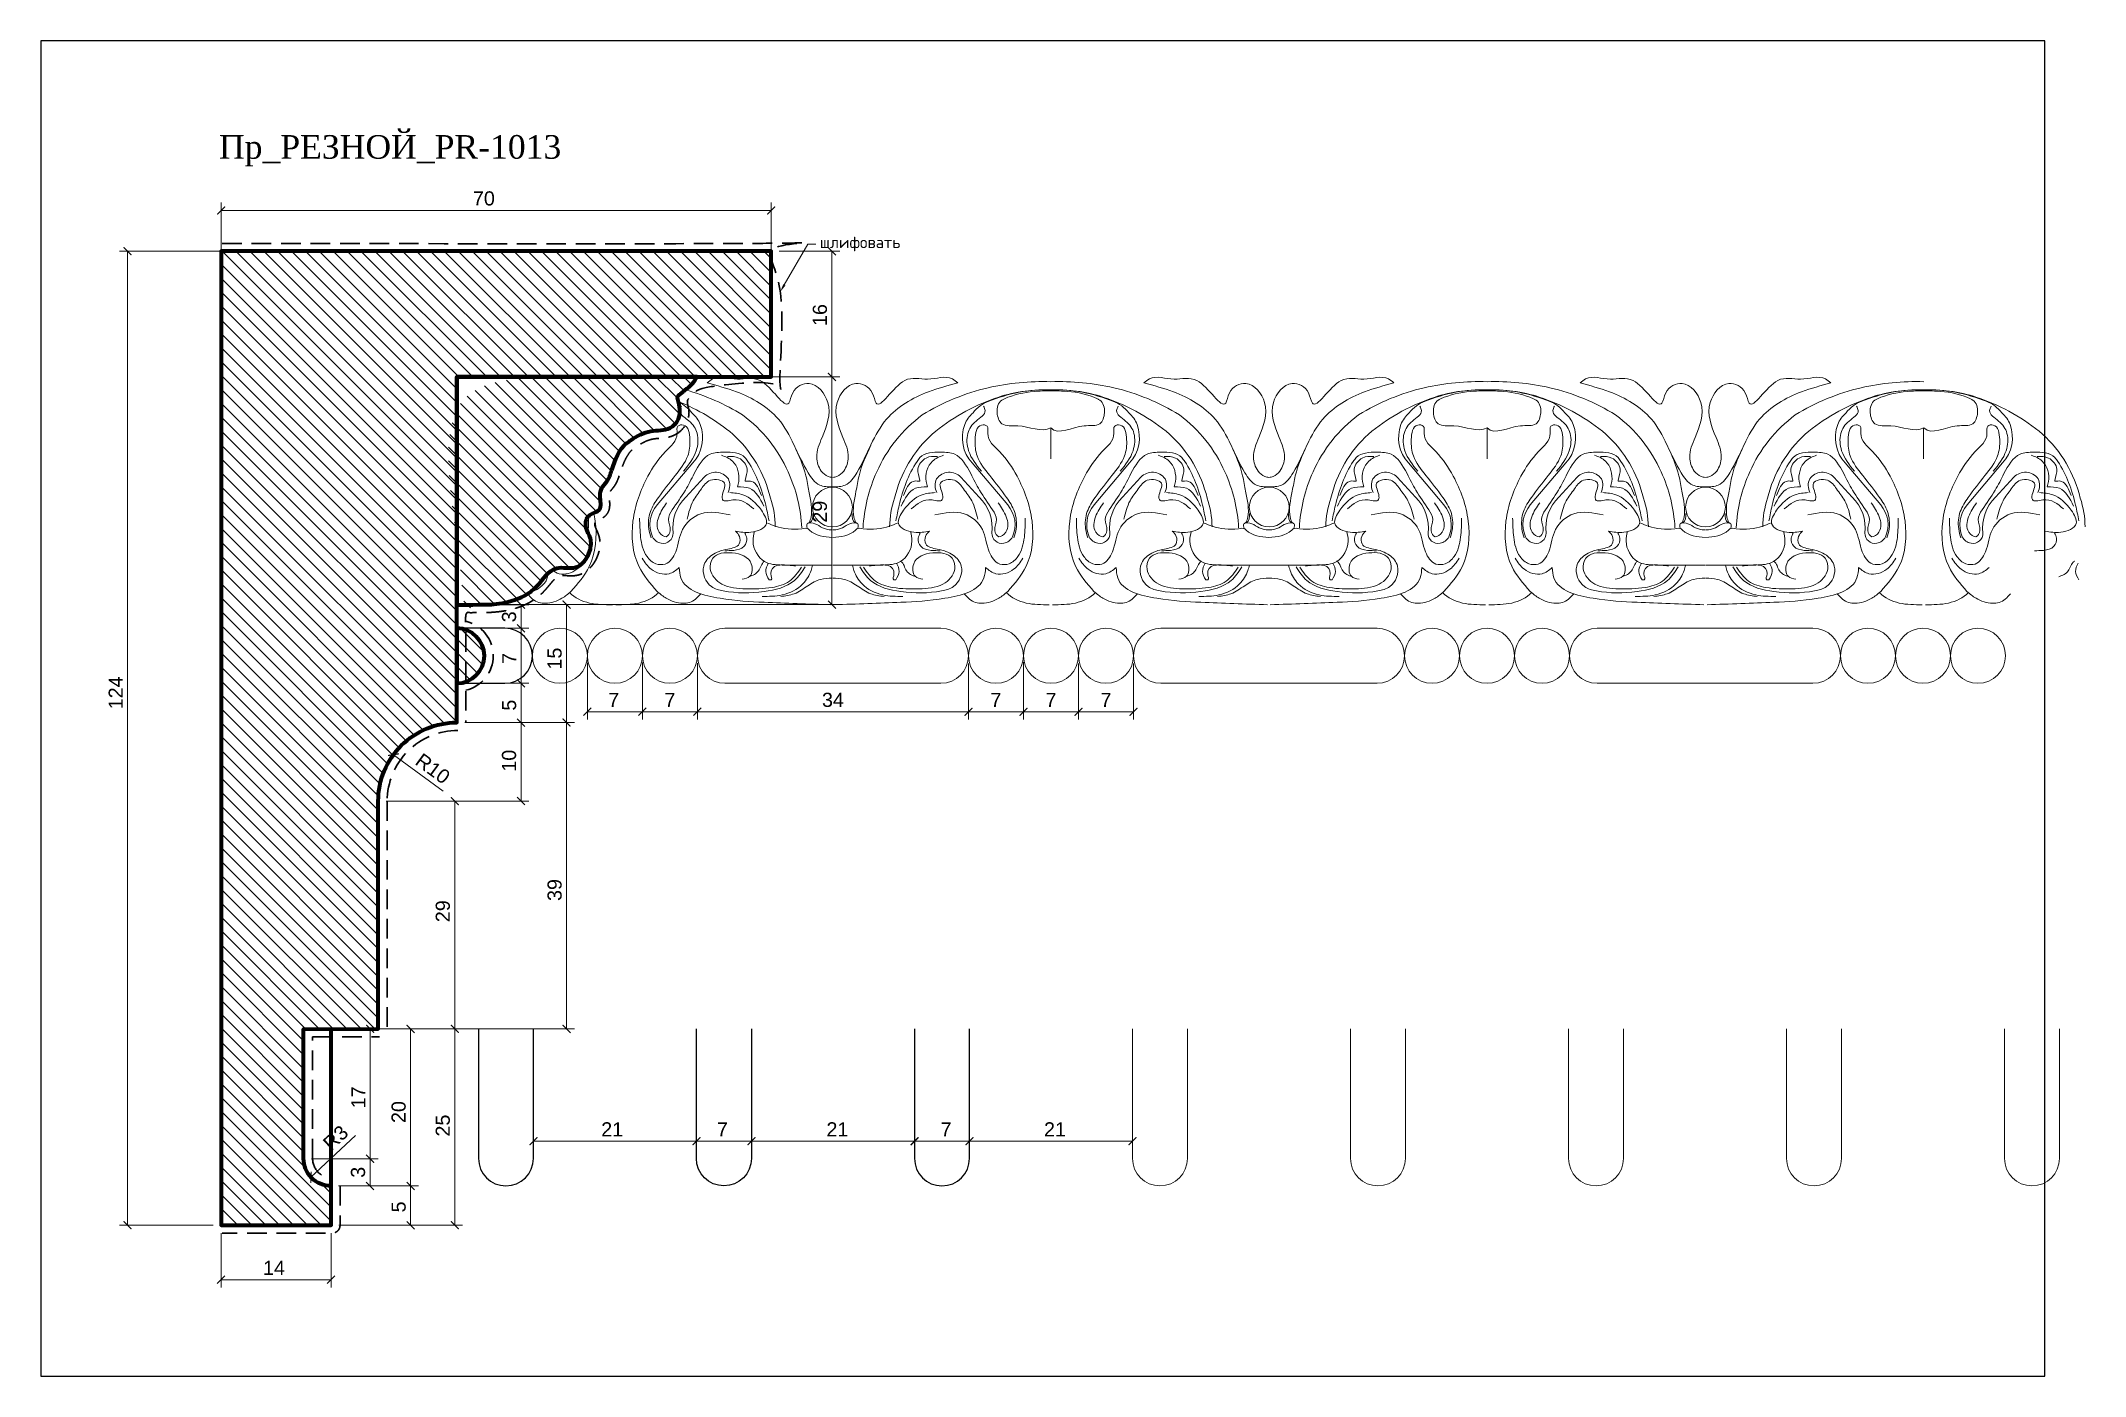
# Model space of a CAD drawing. Header units: millimetres. Extents: x 1284 to 1544, y -3164 to -2994.
import ezdxf
from ezdxf import colors
from ezdxf.entities.mleader import LeaderData, LeaderLine
from ezdxf.math import Vec2, Vec3

# ---------------------------------------------------------------- set-up
doc = ezdxf.new("R2010")
doc.units = ezdxf.units.MM
doc.linetypes.add('HIDDEN', pattern=[0.375, 0.25, -0.125])
for name, color, linetype, lineweight in [('0.05', 7, 'Continuous', 5), ('линия 50', 1, 'Continuous', 140), ('служебный слой РАЗМЕРЫ', 7, 'Continuous', 9)]:
    doc.layers.add(name, color=color, linetype=linetype, lineweight=lineweight)
doc.layers.add('Outside panel', color=7, linetype='Continuous', lineweight=18, true_color=0x7f5e57)
doc.layers.add('размеры в модели', color=7, linetype='Continuous')
doc.styles.add('ELECT', font='times.ttf')
doc.styles.get("Standard").update_dxf_attribs({"font": 'arial.ttf'})
doc.styles.add('ЕСКД профили текст', font='isocpeur.ttf')
doc.dimstyles.new('M_1', dxfattribs={"dimtxt": 1.8, "dimasz": 1, "dimexe": 1, "dimexo": 1, "dimgap": 0.6, "dimtad": 1, "dimdec": 0, "dimdsep": 46, "dimtxsty": 'Standard', "dimblk": 'ARCHTICK', "dimcen": -5, "dimclrd": 7, "dimclre": 7, "dimclrt": 7, "dimadec": 0, "dimazin": 0, "dimtfac": 1, "dimtdec": 0, "dimtmove": 0, "dimatfit": 3, "dimfxl": 1, "dimtolj": 1, "dimtzin": 0, "dimlwd": 5, "dimlwe": 5, "dimarcsym": 0})
pattern_1 = [(135, (-308768.2817, 89270.9589), (-0.8838834765, -0.8838834765), [])]

msp = doc.modelspace()

# ---------------------------------------------------------------- texts
at = {"color": 7, "ltscale": 1000, "style": 'ELECT'}
msp.add_text('Пр_РЕЗНОЙ_PR-1013', height=3, dxfattribs=at).set_placement((1306.78, -3009.12))

# ---------------------------------------------------------------- blocks, each defined once
blk = doc.blocks.new('_ArchTick')
at = {"color": 0, "linetype": 'ByBlock', "const_width": 0.15}
blk.add_lwpolyline([(-0.5, -0.5), (0.5, 0.5)], dxfattribs=at)
blk = doc.blocks.new('*D14')
at = {"layer": 'Defpoints', "color": 0, "ltscale": 1000, "transparency": 16777216}
for p in [(1402.29, -3119.91), (1423.03, -3119.91), (1423.03, -3134.21)]:
    blk.add_point(p, dxfattribs=at)
at = {"layer": 'размеры в модели', "color": 7, "lineweight": 5, "ltscale": 1000, "transparency": 16777216}
for p, q in [((1402.29, -3120.91), (1402.29, -3135.21)), ((1423.03, -3120.91), (1423.03, -3135.21)), ((1402.29, -3134.21), (1423.03, -3134.21))]:
    blk.add_line(p, q, dxfattribs=at)
at = {"layer": 'размеры в модели', "color": 7, "lineweight": 5, "ltscale": 1000, "transparency": 16777216, "rotation": 180}
blk.add_blockref('_ArchTick', (1402.29, -3134.21), dxfattribs=at)
at = {"layer": 'размеры в модели', "color": 7, "lineweight": 5, "ltscale": 1000, "transparency": 16777216}
blk.add_blockref('_ArchTick', (1423.03, -3134.21), dxfattribs=at)
at = {"layer": 'размеры в модели', "color": 7, "ltscale": 1000, "transparency": 16777216, "insert": (1413.17, -3132.7), "char_height": 1.8, "attachment_point": 5}
blk.add_mtext('\\A1;21', dxfattribs=at)
blk = doc.blocks.new('*D8')
at = {"layer": 'Defpoints', "color": 0, "ltscale": 1000, "transparency": 16777216}
for p in [(1353.67, -3072.29), (1360.67, -3072.26), (1360.67, -3079.53)]:
    blk.add_point(p, dxfattribs=at)
at = {"layer": 'размеры в модели', "color": 7, "lineweight": 5, "ltscale": 1000, "transparency": 16777216}
for p, q in [((1353.67, -3073.29), (1353.67, -3080.53)), ((1360.67, -3073.26), (1360.67, -3080.53)), ((1353.67, -3079.53), (1360.67, -3079.53))]:
    blk.add_line(p, q, dxfattribs=at)
at = {"layer": 'размеры в модели', "color": 7, "lineweight": 5, "ltscale": 1000, "transparency": 16777216, "rotation": 180}
blk.add_blockref('_ArchTick', (1353.67, -3079.53), dxfattribs=at)
at = {"layer": 'размеры в модели', "color": 7, "lineweight": 5, "ltscale": 1000, "transparency": 16777216}
blk.add_blockref('_ArchTick', (1360.67, -3079.53), dxfattribs=at)
at = {"layer": 'размеры в модели', "color": 7, "ltscale": 1000, "transparency": 16777216, "insert": (1357.01, -3078.03), "char_height": 1.8, "attachment_point": 5}
blk.add_mtext('\\A1;7', dxfattribs=at)
blk = doc.blocks.new('*D7')
at = {"layer": 'Defpoints', "color": 0, "ltscale": 1000, "transparency": 16777216}
for p in [(1402.28, -3134.21), (1395.31, -3136.79), (1402.28, -3136.69)]:
    blk.add_point(p, dxfattribs=at)
at = {"layer": 'размеры в модели', "color": 7, "lineweight": 5, "ltscale": 1000, "transparency": 16777216}
for p, q in [((1395.31, -3135.79), (1395.31, -3133.21)), ((1395.31, -3134.21), (1402.28, -3134.21)), ((1402.28, -3135.69), (1402.28, -3133.21))]:
    blk.add_line(p, q, dxfattribs=at)
at = {"layer": 'размеры в модели', "color": 7, "lineweight": 5, "ltscale": 1000, "transparency": 16777216, "rotation": 180}
blk.add_blockref('_ArchTick', (1395.31, -3134.21), dxfattribs=at)
at = {"layer": 'размеры в модели', "color": 7, "lineweight": 5, "ltscale": 1000, "transparency": 16777216}
blk.add_blockref('_ArchTick', (1402.28, -3134.21), dxfattribs=at)
at = {"layer": 'размеры в модели', "color": 7, "ltscale": 1000, "transparency": 16777216, "insert": (1399.31, -3132.71), "char_height": 1.8, "attachment_point": 5}
blk.add_mtext('\\A1;7', dxfattribs=at)
blk = doc.blocks.new('*D6')
at = {"layer": 'Defpoints', "color": 0, "ltscale": 1000, "transparency": 16777216}
for p in [(1374.54, -3120.02), (1395.29, -3120.02), (1395.29, -3134.21)]:
    blk.add_point(p, dxfattribs=at)
at = {"layer": 'размеры в модели', "color": 7, "lineweight": 5, "ltscale": 1000, "transparency": 16777216}
for p, q in [((1374.54, -3121.02), (1374.54, -3135.21)), ((1395.29, -3121.02), (1395.29, -3135.21)), ((1374.54, -3134.21), (1395.29, -3134.21))]:
    blk.add_line(p, q, dxfattribs=at)
at = {"layer": 'размеры в модели', "color": 7, "lineweight": 5, "ltscale": 1000, "transparency": 16777216, "rotation": 180}
blk.add_blockref('_ArchTick', (1374.54, -3134.21), dxfattribs=at)
at = {"layer": 'размеры в модели', "color": 7, "lineweight": 5, "ltscale": 1000, "transparency": 16777216}
blk.add_blockref('_ArchTick', (1395.29, -3134.21), dxfattribs=at)
at = {"layer": 'размеры в модели', "color": 7, "ltscale": 1000, "transparency": 16777216, "insert": (1385.48, -3132.7), "char_height": 1.8, "attachment_point": 5}
blk.add_mtext('\\A1;21', dxfattribs=at)
blk = doc.blocks.new('*D5')
at = {"layer": 'Defpoints', "color": 0, "ltscale": 1000, "transparency": 16777216}
for p in [(1367.54, -3134.21), (1374.54, -3134.21), (1374.54, -3134.21)]:
    blk.add_point(p, dxfattribs=at)
at = {"layer": 'размеры в модели', "color": 7, "lineweight": 5, "ltscale": 1000, "transparency": 16777216}
for p, q in [((1367.54, -3133.21), (1367.54, -3133.21)), ((1367.54, -3134.21), (1374.54, -3134.21)), ((1374.54, -3133.21), (1374.54, -3133.21))]:
    blk.add_line(p, q, dxfattribs=at)
at = {"layer": 'размеры в модели', "color": 7, "lineweight": 5, "ltscale": 1000, "transparency": 16777216, "rotation": 180}
blk.add_blockref('_ArchTick', (1367.54, -3134.21), dxfattribs=at)
at = {"layer": 'размеры в модели', "color": 7, "lineweight": 5, "ltscale": 1000, "transparency": 16777216}
blk.add_blockref('_ArchTick', (1374.54, -3134.21), dxfattribs=at)
at = {"layer": 'размеры в модели', "color": 7, "ltscale": 1000, "transparency": 16777216, "insert": (1370.84, -3132.71), "char_height": 1.8, "attachment_point": 5}
blk.add_mtext('\\A1;7', dxfattribs=at)
blk = doc.blocks.new('*D4')
at = {"layer": 'Defpoints', "color": 0, "ltscale": 1000, "transparency": 16777216}
for p in [(1346.8, -3119.9), (1367.54, -3119.91), (1367.54, -3134.21)]:
    blk.add_point(p, dxfattribs=at)
at = {"layer": 'размеры в модели', "color": 7, "lineweight": 5, "ltscale": 1000, "transparency": 16777216}
for p, q in [((1346.8, -3120.9), (1346.8, -3135.21)), ((1367.54, -3120.91), (1367.54, -3135.21)), ((1346.8, -3134.21), (1367.54, -3134.21))]:
    blk.add_line(p, q, dxfattribs=at)
at = {"layer": 'размеры в модели', "color": 7, "lineweight": 5, "ltscale": 1000, "transparency": 16777216, "rotation": 180}
blk.add_blockref('_ArchTick', (1346.8, -3134.21), dxfattribs=at)
at = {"layer": 'размеры в модели', "color": 7, "lineweight": 5, "ltscale": 1000, "transparency": 16777216}
blk.add_blockref('_ArchTick', (1367.54, -3134.21), dxfattribs=at)
at = {"layer": 'размеры в модели', "color": 7, "ltscale": 1000, "transparency": 16777216, "insert": (1356.82, -3132.7), "char_height": 1.8, "attachment_point": 5}
blk.add_mtext('\\A1;21', dxfattribs=at)
blk = doc.blocks.new('*D3')
at = {"layer": 'Defpoints', "color": 0, "ltscale": 1000, "transparency": 16777216}
for p in [(1337.08, -3080.91), (1345.22, -3080.91), (1327.05, -3090.91)]:
    blk.add_point(p, dxfattribs=at)
at = {"layer": 'размеры в модели', "color": 7, "lineweight": 5, "ltscale": 1000, "transparency": 16777216}
for p, q in [((1338.08, -3080.91), (1346.22, -3080.91)), ((1345.22, -3090.91), (1345.22, -3080.91)), ((1328.05, -3090.91), (1346.22, -3090.91))]:
    blk.add_line(p, q, dxfattribs=at)
for p, rotation in [((1345.22, -3080.91), 90), ((1345.22, -3090.91), 270)]:
    blk.add_blockref('_ArchTick', p, dxfattribs=dict(at, rotation=rotation))
at = {"layer": 'размеры в модели', "color": 7, "ltscale": 1000, "transparency": 16777216, "insert": (1343.7, -3085.77), "char_height": 1.8, "attachment_point": 5, "rotation": 90}
blk.add_mtext('\\A1;10', dxfattribs=at)
blk = doc.blocks.new('*D2')
at = {"layer": 'Defpoints', "color": 0, "ltscale": 1000, "transparency": 16777216}
for p in [(1327.07, -3090.91), (1336.79, -3090.91), (1327.03, -3119.92)]:
    blk.add_point(p, dxfattribs=at)
at = {"layer": 'размеры в модели', "color": 7, "lineweight": 5, "ltscale": 1000, "transparency": 16777216}
for p, q in [((1328.07, -3090.91), (1337.79, -3090.91)), ((1336.79, -3119.92), (1336.79, -3090.91)), ((1328.03, -3119.92), (1337.79, -3119.92))]:
    blk.add_line(p, q, dxfattribs=at)
for p, rotation in [((1336.79, -3090.91), 90), ((1336.79, -3119.92), 270)]:
    blk.add_blockref('_ArchTick', p, dxfattribs=dict(at, rotation=rotation))
at = {"layer": 'размеры в модели', "color": 7, "ltscale": 1000, "transparency": 16777216, "insert": (1335.27, -3104.93), "char_height": 1.8, "attachment_point": 5, "rotation": 90}
blk.add_mtext('\\A1;29', dxfattribs=at)
blk = doc.blocks.new('*D29')
at = {"layer": 'Defpoints', "color": 0, "ltscale": 1000, "transparency": 16777216}
for p in [(1317.55, -3136.44), (1326, -3136.44), (1321.01, -3139.91)]:
    blk.add_point(p, dxfattribs=at)
at = {"layer": 'размеры в модели', "color": 7, "lineweight": 5, "ltscale": 1000, "transparency": 16777216}
for p, q in [((1318.55, -3136.44), (1327, -3136.44)), ((1326, -3139.91), (1326, -3136.44)), ((1322.01, -3139.91), (1327, -3139.91))]:
    blk.add_line(p, q, dxfattribs=at)
for p, rotation in [((1326, -3136.44), 90), ((1326, -3139.91), 270)]:
    blk.add_blockref('_ArchTick', p, dxfattribs=dict(at, rotation=rotation))
at = {"layer": 'размеры в модели', "color": 7, "ltscale": 1000, "transparency": 16777216, "insert": (1324.48, -3138.17), "char_height": 1.8, "attachment_point": 5, "rotation": 90}
blk.add_mtext('\\A1;3', dxfattribs=at)
blk = doc.blocks.new('*D28')
at = {"layer": 'Defpoints', "color": 0, "ltscale": 1000, "transparency": 16777216}
for p in [(1321.05, -3119.91), (1326.02, -3119.91), (1317.55, -3136.44)]:
    blk.add_point(p, dxfattribs=at)
at = {"layer": 'размеры в модели', "color": 7, "lineweight": 5, "ltscale": 1000, "transparency": 16777216}
for p, q in [((1322.05, -3119.91), (1327.02, -3119.91)), ((1326.02, -3136.44), (1326.02, -3119.91)), ((1318.55, -3136.44), (1327.02, -3136.44))]:
    blk.add_line(p, q, dxfattribs=at)
for p, rotation in [((1326.02, -3119.91), 90), ((1326.02, -3136.44), 270)]:
    blk.add_blockref('_ArchTick', p, dxfattribs=dict(at, rotation=rotation))
at = {"layer": 'размеры в модели', "color": 7, "ltscale": 1000, "transparency": 16777216, "insert": (1324.52, -3128.63), "char_height": 1.8, "attachment_point": 5, "rotation": 90}
blk.add_mtext('\\A1;17', dxfattribs=at)
blk = doc.blocks.new('*D27')
at = {"layer": 'Defpoints', "color": 0, "ltscale": 1000, "transparency": 16777216}
for p in [(1328.98, -3085), (1337.05, -3090.91)]:
    blk.add_point(p, dxfattribs=at)
at = {"layer": 'размеры в модели', "color": 7, "lineweight": 5, "ltscale": 1000, "transparency": 16777216}
blk.add_line((1335.31, -3089.63), (1328.98, -3085), dxfattribs=at)
at = {"layer": 'размеры в модели', "color": 7, "lineweight": 5, "ltscale": 1000, "transparency": 16777216, "rotation": 143.8067774582755}
blk.add_blockref('_ArchTick', (1328.98, -3085), dxfattribs=at)
at = {"layer": 'размеры в модели', "color": 7, "ltscale": 1000, "transparency": 16777216, "insert": (1333.99, -3086.78), "char_height": 1.8, "attachment_point": 5, "rotation": 323.8068}
blk.add_mtext('\\A1;R10', dxfattribs=at)
blk = doc.blocks.new('*D26')
at = {"layer": 'Defpoints', "color": 0, "ltscale": 1000, "transparency": 16777216}
for p in [(1321.01, -3136.44), (1318.49, -3138.81)]:
    blk.add_point(p, dxfattribs=at)
at = {"layer": 'размеры в модели', "color": 7, "lineweight": 5, "ltscale": 1000, "transparency": 16777216}
blk.add_line((1324.17, -3133.48), (1318.49, -3138.81), dxfattribs=at)
at = {"layer": 'размеры в модели', "color": 7, "lineweight": 5, "ltscale": 1000, "transparency": 16777216, "rotation": 223.1859873728112}
blk.add_blockref('_ArchTick', (1318.49, -3138.81), dxfattribs=at)
at = {"layer": 'размеры в модели', "color": 7, "ltscale": 1000, "transparency": 16777216, "insert": (1321.63, -3133.78), "char_height": 1.8, "attachment_point": 5, "rotation": 43.186}
blk.add_mtext('\\A1;R3', dxfattribs=at)
blk = doc.blocks.new('*D25')
at = {"layer": 'Defpoints', "color": 0, "ltscale": 1000, "transparency": 16777216}
for p in [(1321.05, -3119.91), (1331.17, -3119.91), (1321.05, -3139.91)]:
    blk.add_point(p, dxfattribs=at)
at = {"layer": 'размеры в модели', "color": 7, "lineweight": 5, "ltscale": 1000, "transparency": 16777216}
for p, q in [((1322.05, -3119.91), (1332.17, -3119.91)), ((1331.17, -3139.91), (1331.17, -3119.91)), ((1322.05, -3139.91), (1332.17, -3139.91))]:
    blk.add_line(p, q, dxfattribs=at)
for p, rotation in [((1331.17, -3119.91), 90), ((1331.17, -3139.91), 270)]:
    blk.add_blockref('_ArchTick', p, dxfattribs=dict(at, rotation=rotation))
at = {"layer": 'размеры в модели', "color": 7, "ltscale": 1000, "transparency": 16777216, "insert": (1329.65, -3130.5), "char_height": 1.8, "attachment_point": 5, "rotation": 90}
blk.add_mtext('\\A1;20', dxfattribs=at)
blk = doc.blocks.new('*D24')
at = {"layer": 'Defpoints', "color": 0, "ltscale": 1000, "transparency": 16777216}
for p in [(1321.01, -3139.91), (1321.05, -3144.91), (1331.17, -3144.91)]:
    blk.add_point(p, dxfattribs=at)
at = {"layer": 'размеры в модели', "color": 7, "lineweight": 5, "ltscale": 1000, "transparency": 16777216}
for p, q in [((1322.01, -3139.91), (1332.17, -3139.91)), ((1331.17, -3139.91), (1331.17, -3144.91)), ((1322.05, -3144.91), (1332.17, -3144.91))]:
    blk.add_line(p, q, dxfattribs=at)
for p, rotation in [((1331.17, -3139.91), 90), ((1331.17, -3144.91), 270)]:
    blk.add_blockref('_ArchTick', p, dxfattribs=dict(at, rotation=rotation))
at = {"layer": 'размеры в модели', "color": 7, "ltscale": 1000, "transparency": 16777216, "insert": (1329.65, -3142.58), "char_height": 1.8, "attachment_point": 5, "rotation": 90}
blk.add_mtext('\\A1;5', dxfattribs=at)
blk = doc.blocks.new('*D23')
at = {"layer": 'Defpoints', "color": 0, "ltscale": 1000, "transparency": 16777216}
for p in [(1307.05, -3144.91), (1321.05, -3144.91), (1321.05, -3151.84)]:
    blk.add_point(p, dxfattribs=at)
at = {"layer": 'размеры в модели', "color": 7, "lineweight": 5, "ltscale": 1000, "transparency": 16777216}
for p, q in [((1307.05, -3145.91), (1307.05, -3152.84)), ((1321.05, -3145.91), (1321.05, -3152.84)), ((1307.05, -3151.84), (1321.05, -3151.84))]:
    blk.add_line(p, q, dxfattribs=at)
at = {"layer": 'размеры в модели', "color": 7, "lineweight": 5, "ltscale": 1000, "transparency": 16777216, "rotation": 180}
blk.add_blockref('_ArchTick', (1307.05, -3151.84), dxfattribs=at)
at = {"layer": 'размеры в модели', "color": 7, "lineweight": 5, "ltscale": 1000, "transparency": 16777216}
blk.add_blockref('_ArchTick', (1321.05, -3151.84), dxfattribs=at)
at = {"layer": 'размеры в модели', "color": 7, "ltscale": 1000, "transparency": 16777216, "insert": (1313.78, -3150.34), "char_height": 1.8, "attachment_point": 5}
blk.add_mtext('\\A1;14', dxfattribs=at)
blk = doc.blocks.new('*D22')
at = {"layer": 'Defpoints', "color": 0, "ltscale": 1000, "transparency": 16777216}
for p in [(1377.05, -3020.91), (1384.78, -3020.91), (1377.05, -3036.91)]:
    blk.add_point(p, dxfattribs=at)
at = {"layer": 'размеры в модели', "color": 7, "lineweight": 5, "ltscale": 1000, "transparency": 16777216}
for p, q in [((1378.05, -3020.91), (1385.78, -3020.91)), ((1384.78, -3036.91), (1384.78, -3020.91)), ((1378.05, -3036.91), (1385.78, -3036.91))]:
    blk.add_line(p, q, dxfattribs=at)
for p, rotation in [((1384.78, -3020.91), 90), ((1384.78, -3036.91), 270)]:
    blk.add_blockref('_ArchTick', p, dxfattribs=dict(at, rotation=rotation))
at = {"layer": 'размеры в модели', "color": 7, "ltscale": 1000, "transparency": 16777216, "insert": (1383.26, -3029.03), "char_height": 1.8, "attachment_point": 5, "rotation": 90}
blk.add_mtext('\\A1;16', dxfattribs=at)
blk = doc.blocks.new('*D21')
at = {"layer": 'Defpoints', "color": 0, "ltscale": 1000, "transparency": 16777216}
for p in [(1367.62, -3036.91), (1337.05, -3065.9), (1384.78, -3065.9)]:
    blk.add_point(p, dxfattribs=at)
at = {"layer": 'размеры в модели', "color": 7, "lineweight": 5, "ltscale": 1000, "transparency": 16777216}
for p, q in [((1368.62, -3036.91), (1385.78, -3036.91)), ((1384.78, -3036.91), (1384.78, -3065.9)), ((1338.05, -3065.9), (1385.78, -3065.9))]:
    blk.add_line(p, q, dxfattribs=at)
for p, rotation in [((1384.78, -3036.91), 90), ((1384.78, -3065.9), 270)]:
    blk.add_blockref('_ArchTick', p, dxfattribs=dict(at, rotation=rotation))
at = {"layer": 'размеры в модели', "color": 7, "ltscale": 1000, "transparency": 16777216, "insert": (1383.26, -3054.07), "char_height": 1.8, "attachment_point": 5, "rotation": 90}
blk.add_mtext('\\A1;29', dxfattribs=at)
blk = doc.blocks.new('*D20')
at = {"layer": 'Defpoints', "color": 0, "ltscale": 1000, "transparency": 16777216}
for p in [(1337.05, -3075.91), (1337.08, -3080.91), (1345.22, -3080.91)]:
    blk.add_point(p, dxfattribs=at)
at = {"layer": 'размеры в модели', "color": 7, "lineweight": 5, "ltscale": 1000, "transparency": 16777216}
for p, q in [((1338.05, -3075.91), (1346.22, -3075.91)), ((1345.22, -3075.91), (1345.22, -3080.91)), ((1338.08, -3080.91), (1346.22, -3080.91))]:
    blk.add_line(p, q, dxfattribs=at)
for p, rotation in [((1345.22, -3075.91), 90), ((1345.22, -3080.91), 270)]:
    blk.add_blockref('_ArchTick', p, dxfattribs=dict(at, rotation=rotation))
at = {"layer": 'размеры в модели', "color": 7, "ltscale": 1000, "transparency": 16777216, "insert": (1343.71, -3078.7), "char_height": 1.8, "attachment_point": 5, "rotation": 90}
blk.add_mtext('\\A1;5', dxfattribs=at)
blk = doc.blocks.new('*D19')
at = {"layer": 'Defpoints', "color": 0, "ltscale": 1000, "transparency": 16777216}
for p in [(1337.05, -3065.91), (1345.22, -3065.91), (1337.05, -3068.91)]:
    blk.add_point(p, dxfattribs=at)
at = {"layer": 'размеры в модели', "color": 7, "lineweight": 5, "ltscale": 1000, "transparency": 16777216}
for p, q in [((1338.05, -3065.91), (1346.22, -3065.91)), ((1345.22, -3068.91), (1345.22, -3065.91)), ((1338.05, -3068.91), (1346.22, -3068.91))]:
    blk.add_line(p, q, dxfattribs=at)
for p, rotation in [((1345.22, -3065.91), 90), ((1345.22, -3068.91), 270)]:
    blk.add_blockref('_ArchTick', p, dxfattribs=dict(at, rotation=rotation))
at = {"layer": 'размеры в модели', "color": 7, "ltscale": 1000, "transparency": 16777216, "insert": (1343.7, -3067.45), "char_height": 1.8, "attachment_point": 5, "rotation": 90}
blk.add_mtext('\\A1;3', dxfattribs=at)
blk = doc.blocks.new('*D18')
at = {"layer": 'Defpoints', "color": 0, "ltscale": 1000, "transparency": 16777216}
for p in [(1337.05, -3068.91), (1337.05, -3075.91), (1345.22, -3075.91)]:
    blk.add_point(p, dxfattribs=at)
at = {"layer": 'размеры в модели', "color": 7, "lineweight": 5, "ltscale": 1000, "transparency": 16777216}
for p, q in [((1338.05, -3068.91), (1346.22, -3068.91)), ((1345.22, -3068.91), (1345.22, -3075.91)), ((1338.05, -3075.91), (1346.22, -3075.91))]:
    blk.add_line(p, q, dxfattribs=at)
for p, rotation in [((1345.22, -3068.91), 90), ((1345.22, -3075.91), 270)]:
    blk.add_blockref('_ArchTick', p, dxfattribs=dict(at, rotation=rotation))
at = {"layer": 'размеры в модели', "color": 7, "ltscale": 1000, "transparency": 16777216, "insert": (1343.72, -3072.75), "char_height": 1.8, "attachment_point": 5, "rotation": 90}
blk.add_mtext('\\A1;7', dxfattribs=at)
blk = doc.blocks.new('*D17')
at = {"layer": 'Defpoints', "color": 0, "ltscale": 1000, "transparency": 16777216}
for p in [(1337.05, -3065.9), (1351.01, -3065.9), (1337.08, -3080.91)]:
    blk.add_point(p, dxfattribs=at)
at = {"layer": 'размеры в модели', "color": 7, "lineweight": 5, "ltscale": 1000, "transparency": 16777216}
for p, q in [((1338.05, -3065.9), (1352.01, -3065.9)), ((1351.01, -3080.91), (1351.01, -3065.9)), ((1338.08, -3080.91), (1352.01, -3080.91))]:
    blk.add_line(p, q, dxfattribs=at)
for p, rotation in [((1351.01, -3065.9), 90), ((1351.01, -3080.91), 270)]:
    blk.add_blockref('_ArchTick', p, dxfattribs=dict(at, rotation=rotation))
at = {"layer": 'размеры в модели', "color": 7, "ltscale": 1000, "transparency": 16777216, "insert": (1349.5, -3072.77), "char_height": 1.8, "attachment_point": 5, "rotation": 90}
blk.add_mtext('\\A1;15', dxfattribs=at)
blk = doc.blocks.new('*D16')
at = {"layer": 'Defpoints', "color": 0, "ltscale": 1000, "transparency": 16777216}
for p in [(1337.08, -3080.91), (1351.01, -3080.91), (1327.03, -3119.92)]:
    blk.add_point(p, dxfattribs=at)
at = {"layer": 'размеры в модели', "color": 7, "lineweight": 5, "ltscale": 1000, "transparency": 16777216}
for p, q in [((1338.08, -3080.91), (1352.01, -3080.91)), ((1351.01, -3119.92), (1351.01, -3080.91)), ((1328.03, -3119.92), (1352.01, -3119.92))]:
    blk.add_line(p, q, dxfattribs=at)
for p, rotation in [((1351.01, -3080.91), 90), ((1351.01, -3119.92), 270)]:
    blk.add_blockref('_ArchTick', p, dxfattribs=dict(at, rotation=rotation))
at = {"layer": 'размеры в модели', "color": 7, "ltscale": 1000, "transparency": 16777216, "insert": (1349.5, -3102.23), "char_height": 1.8, "attachment_point": 5, "rotation": 90}
blk.add_mtext('\\A1;39', dxfattribs=at)
blk = doc.blocks.new('*D15')
at = {"layer": 'Defpoints', "color": 0, "ltscale": 1000, "transparency": 16777216}
for p in [(1321.05, -3119.91), (1336.79, -3119.91), (1321.05, -3144.89)]:
    blk.add_point(p, dxfattribs=at)
at = {"layer": 'размеры в модели', "color": 7, "lineweight": 5, "ltscale": 1000, "transparency": 16777216}
for p, q in [((1322.05, -3119.91), (1337.79, -3119.91)), ((1336.79, -3144.89), (1336.79, -3119.91)), ((1322.05, -3144.89), (1337.79, -3144.89))]:
    blk.add_line(p, q, dxfattribs=at)
for p, rotation in [((1336.79, -3119.91), 90), ((1336.79, -3144.89), 270)]:
    blk.add_blockref('_ArchTick', p, dxfattribs=dict(at, rotation=rotation))
at = {"layer": 'размеры в модели', "color": 7, "ltscale": 1000, "transparency": 16777216, "insert": (1335.27, -3132.22), "char_height": 1.8, "attachment_point": 5, "rotation": 90}
blk.add_mtext('\\A1;25', dxfattribs=at)
blk = doc.blocks.new('*D31')
at = {"layer": 'Defpoints', "color": 0, "ltscale": 1000, "transparency": 16777216}
for p in [(1377.05, -3015.71), (1377.05, -3036.91), (1307.05, -3144.91)]:
    blk.add_point(p, dxfattribs=at)
at = {"layer": 'размеры в модели', "color": 7, "lineweight": 5, "ltscale": 1000, "transparency": 16777216}
for p, q in [((1307.05, -3143.91), (1307.05, -3014.71)), ((1377.05, -3035.91), (1377.05, -3014.71)), ((1307.05, -3015.71), (1377.05, -3015.71))]:
    blk.add_line(p, q, dxfattribs=at)
at = {"layer": 'размеры в модели', "color": 7, "lineweight": 5, "ltscale": 1000, "transparency": 16777216, "rotation": 180}
blk.add_blockref('_ArchTick', (1307.05, -3015.71), dxfattribs=at)
at = {"layer": 'размеры в модели', "color": 7, "lineweight": 5, "ltscale": 1000, "transparency": 16777216}
blk.add_blockref('_ArchTick', (1377.05, -3015.71), dxfattribs=at)
at = {"layer": 'размеры в модели', "color": 7, "ltscale": 1000, "transparency": 16777216, "insert": (1340.49, -3014.19), "char_height": 1.8, "attachment_point": 5}
blk.add_mtext('\\A1;70', dxfattribs=at)
blk = doc.blocks.new('*D30')
at = {"layer": 'Defpoints', "color": 0, "ltscale": 1000, "transparency": 16777216}
for p in [(1313.3, -3020.91), (1295.14, -3144.91), (1307.05, -3144.91)]:
    blk.add_point(p, dxfattribs=at)
at = {"layer": 'размеры в модели', "color": 7, "lineweight": 5, "ltscale": 1000, "transparency": 16777216}
for p, q in [((1312.3, -3020.91), (1294.14, -3020.91)), ((1295.14, -3020.91), (1295.14, -3144.91)), ((1306.05, -3144.91), (1294.14, -3144.91))]:
    blk.add_line(p, q, dxfattribs=at)
for p, rotation in [((1295.14, -3020.91), 90), ((1295.14, -3144.91), 270)]:
    blk.add_blockref('_ArchTick', p, dxfattribs=dict(at, rotation=rotation))
at = {"layer": 'размеры в модели', "color": 7, "ltscale": 1000, "transparency": 16777216, "insert": (1293.64, -3077.13), "char_height": 1.8, "attachment_point": 5, "rotation": 90}
blk.add_mtext('\\A1;124', dxfattribs=at)

# ---------------------------------------------------------------- dimensions: what is measured, and where the dimension line sits
at = {"layer": 'размеры в модели', "color": 0, "ltscale": 1000}
for base, p1, p2, picture, middle in [((1377.05, -3015.71), (1307.05, -3144.91), (1377.05, -3036.91), '*D31', (1340.49, -3015.71)), ((1360.67, -3079.53), (1353.67, -3072.29), (1360.67, -3072.26), '*D8', (1357.01, -3079.53)), ((1367.54, -3134.21), (1346.8, -3119.9), (1367.54, -3119.91), '*D4', (1356.82, -3134.21)), ((1395.29, -3134.21), (1374.54, -3120.02), (1395.29, -3120.02), '*D6', (1385.48, -3134.21)), ((1423.03, -3134.21), (1402.29, -3119.91), (1423.03, -3119.91), '*D14', (1413.17, -3134.21)), ((1374.54, -3134.21), (1367.54, -3134.21), (1374.54, -3134.21), '*D5', (1370.84, -3134.21)), ((1402.28, -3134.21), (1395.31, -3136.79), (1402.28, -3136.69), '*D7', (1399.31, -3134.21))]:
    dim = msp.add_linear_dim(base=base, p1=p1, p2=p2, dimstyle='M_1', override={"dimtxt": 1.8}, dxfattribs=at)
    dim.commit()
    dim.dimension.update_dxf_attribs({"geometry": picture, "text_midpoint": middle, "dimtype": 128})
at = {"layer": 'размеры в модели', "color": 5, "ltscale": 1000}
dim = msp.add_linear_dim(base=(1295.14, -3144.91), p1=(1313.3, -3020.91), p2=(1307.05, -3144.91), angle=90, dimstyle='M_1', dxfattribs=at)
dim.commit()
dim.dimension.update_dxf_attribs({"geometry": '*D30', "text_midpoint": (1295.14, -3077.13), "dimtype": 128})
at = {"layer": 'размеры в модели', "color": 0, "ltscale": 1000}
for base, p1, p2, picture, middle in [((1384.78, -3020.91), (1377.05, -3036.91), (1377.05, -3020.91), '*D22', (1384.78, -3029.03)), ((1384.78, -3065.9), (1367.62, -3036.91), (1337.05, -3065.9), '*D21', (1384.78, -3054.07)), ((1351.01, -3065.9), (1337.08, -3080.91), (1337.05, -3065.9), '*D17', (1351.01, -3072.77)), ((1345.22, -3065.91), (1337.05, -3068.91), (1337.05, -3065.91), '*D19', (1345.22, -3067.45)), ((1345.22, -3075.91), (1337.05, -3068.91), (1337.05, -3075.91), '*D18', (1345.22, -3072.75)), ((1345.22, -3080.91), (1337.05, -3075.91), (1337.08, -3080.91), '*D20', (1345.22, -3078.7)), ((1351.01, -3080.91), (1327.03, -3119.92), (1337.08, -3080.91), '*D16', (1351.01, -3102.23)), ((1345.22, -3080.91), (1327.05, -3090.91), (1337.08, -3080.91), '*D3', (1345.22, -3085.77)), ((1336.79, -3090.91), (1327.03, -3119.92), (1327.07, -3090.91), '*D2', (1336.79, -3104.93)), ((1326.02, -3119.91), (1317.55, -3136.44), (1321.05, -3119.91), '*D28', (1326.02, -3128.63)), ((1331.17, -3119.91), (1321.05, -3139.91), (1321.05, -3119.91), '*D25', (1331.17, -3130.5)), ((1336.79, -3119.91), (1321.05, -3144.89), (1321.05, -3119.91), '*D15', (1336.79, -3132.22)), ((1326, -3136.44), (1321.01, -3139.91), (1317.55, -3136.44), '*D29', (1326, -3138.17)), ((1331.17, -3144.91), (1321.01, -3139.91), (1321.05, -3144.91), '*D24', (1331.17, -3142.58))]:
    dim = msp.add_linear_dim(base=base, p1=p1, p2=p2, angle=90, dimstyle='M_1', override={"dimtxt": 1.8}, dxfattribs=at)
    dim.commit()
    dim.dimension.update_dxf_attribs({"geometry": picture, "text_midpoint": middle, "dimtype": 128})
for base, p1, p2 in [((1367.67, -3079.53), (1360.67, -3072.26), (1367.67, -3072.36)), ((1409.16, -3079.53), (1402.16, -3072.41), (1409.16, -3072.23)), ((1416.16, -3079.53), (1409.16, -3072.23), (1416.16, -3072.41)), ((1402.16, -3079.53), (1367.67, -3072.36), (1402.16, -3072.41)), ((1423.16, -3079.53), (1416.16, -3072.41), (1423.16, -3072.41))]:
    msp.add_linear_dim(base=base, p1=p1, p2=p2, dimstyle='M_1', override={"dimtxt": 1.8}, dxfattribs=at).render()
for center, mpoint, picture, middle in [((1337.05, -3090.91), (1328.98, -3085), '*D27', (1333.09, -3088.01)), ((1321.01, -3136.44), (1318.49, -3138.81), '*D26', (1322.67, -3134.89))]:
    dim = msp.add_radius_dim(center=center, mpoint=mpoint, dimstyle='M_1', override={"dimtxt": 1.8}, dxfattribs=at)
    dim.commit()
    dim.dimension.update_dxf_attribs({"geometry": picture, "text_midpoint": middle, "dimtype": 132})
at = {"layer": 'размеры в модели', "color": 5, "ltscale": 1000}
dim = msp.add_linear_dim(base=(1321.05, -3151.84), p1=(1307.05, -3144.91), p2=(1321.05, -3144.91), dimstyle='M_1', dxfattribs=at)
dim.commit()
dim.dimension.update_dxf_attribs({"geometry": '*D23', "text_midpoint": (1313.78, -3151.84), "dimtype": 128})

# ---------------------------------------------------------------- hatches: boundary and pattern name
at = {"layer": 'Outside panel', "ltscale": 1000}
h = msp.add_hatch(dxfattribs=at)
h.set_pattern_fill('ANSI31', color=256, scale=10, angle=90)
h.set_pattern_definition(pattern_1)
edge = h.paths.add_edge_path()
edge.add_line((1321.05, -3144.91), (1321.05, -3139.91))
edge.add_arc((1321.01, -3136.44), 3.46, 179.3338, 270.6277, ccw=False)
edge.add_line((1317.55, -3136.4), (1317.55, -3119.95))
edge.add_line((1317.55, -3119.95), (1327.05, -3119.91))
edge.add_line((1327.05, -3119.91), (1327.05, -3090.91))
edge.add_arc((1337.05, -3090.91), 10, 90, 180, ccw=False)
edge.add_line((1337.05, -3080.91), (1337.05, -3036.91))
edge.add_line((1337.05, -3036.91), (1377.05, -3036.91))
edge.add_line((1377.05, -3036.91), (1377.05, -3020.91))
edge.add_line((1377.05, -3020.91), (1307.05, -3020.91))
edge.add_line((1307.05, -3020.91), (1307.05, -3144.91))
edge.add_line((1307.05, -3144.91), (1321.05, -3144.91))
h = msp.add_hatch(dxfattribs=at)
h.set_pattern_fill('ANSI31', color=256, scale=10, angle=90)
h.set_pattern_definition([(135, (-308631.8029, 89270.9589), (-0.8838834765, -0.8838834765), [])])
edge = h.paths.add_edge_path()
edge.add_spline(control_points=[(1367.62, -3036.91), (1367.44, -3037.23), (1366.87, -3038.06), (1365.93, -3038.67), (1365.04, -3039.43), (1365.49, -3040.7), (1365.55, -3042.27), (1363.92, -3043.83), (1361.57, -3043.56), (1359.8, -3044.54), (1357.77, -3045.91), (1356.98, -3048.01), (1356.34, -3050.14), (1355.42, -3051.01), (1355.18, -3052.26), (1355.68, -3053.99), (1354.03, -3054.24), (1353.41, -3055.17), (1353.46, -3056.31), (1354.21, -3057.46), (1354.08, -3059.45), (1352.48, -3061.7), (1349.19, -3060.66), (1346.56, -3065.41), (1341.57, -3065.9), (1340.5, -3065.9), (1337.05, -3065.91), (1337.05, -3056.31), (1337.05, -3046.61), (1337.05, -3036.9), (1347.24, -3036.9), (1357.43, -3036.9), (1367.62, -3036.91)], knot_values=[0, 0, 0, 0, 0.955275, 2.995118, 3.482416, 4.154997, 6.601856, 7.870766, 10.394426, 13.140791, 13.740095, 17.74123, 19.335276, 20.381892, 21.346636, 23.128306, 24.511518, 25.338784, 26.280489, 27.737979, 29.308178, 32.090455, 34.509187, 37.928482, 45.834926, 48.517648, 48.517648, 48.517648, 49.517648, 49.517648, 49.517648, 50.517648, 50.517648, 50.517648, 50.517648], weights=[1, 1, 1, 1, 1, 1, 1, 1, 1, 1, 1, 1, 1, 1, 1, 1, 1, 1, 1, 1, 1, 1, 1, 1, 1, 1, 1, 1, 1, 1, 1, 1, 1], degree=3, periodic=0)
h = msp.add_hatch(dxfattribs=at)
h.set_pattern_fill('ANSI31', color=256, scale=10, angle=90)
h.set_pattern_definition(pattern_1)
edge = h.paths.add_edge_path()
edge.add_line((1337.05, -3068.91), (1337.05, -3075.91))
edge.add_arc((1337.05, -3072.41), 3.5, 270, 450)

# ---------------------------------------------------------------- linework, layer by layer
at = {"color": 6, "ltscale": 1000}
msp.add_lwpolyline([(1284.12, -3164.12), (1539.12, -3164.12), (1539.12, -2994.12), (1284.12, -2994.12)], close=True, dxfattribs=at)
at = {"layer": '0.05', "color": 7, "ltscale": 1000}
for p, q in [((1412.64, -3043.4), (1412.64, -3047.34)), ((1468.15, -3043.4), (1468.15, -3047.34)), ((1523.71, -3043.4), (1523.71, -3047.34))]:
    msp.add_line(p, q, dxfattribs=at)
for points in [[(1412.64, -3037.52, 0.06421), (1404.65, -3038.29, 0.082461), (1396.28, -3041.75, 0.130687), (1390.49, -3049.01, 0.094322), (1388.75, -3056.13)], [(1412.64, -3037.52, -0.06421), (1420.64, -3038.29, -0.082461), (1429.01, -3041.75, -0.130687), (1434.79, -3049.01, -0.094322), (1436.54, -3056.13)], [(1468.16, -3037.52, 0.06421), (1460.17, -3038.29, 0.082461), (1451.8, -3041.75, 0.130687), (1446.01, -3049.01, 0.094322), (1444.27, -3056.13)], [(1468.16, -3037.52, -0.06421), (1476.15, -3038.29, -0.082461), (1484.52, -3041.75, -0.130687), (1490.31, -3049.01, -0.094322), (1492.06, -3056.13)], [(1523.74, -3037.52, 0.06421), (1515.75, -3038.29, 0.082461), (1507.38, -3041.75, 0.130687), (1501.59, -3049.01, 0.094322), (1499.85, -3056.13)], [(1365.27, -3040.13, -0.124745), (1366.96, -3041.48, -0.136172), (1368.02, -3042.98, -0.282619), (1367.08, -3047.86), (1362.55, -3053.21, 0.288019), (1361.95, -3057.26, 0.235845), (1363.06, -3058.08, 0.484671), (1364.57, -3056.78, -0.231494), (1366.18, -3052.21), (1368.52, -3049.67, -0.466729), (1371.6, -3049.87, -0.228858), (1371.56, -3051.62)], [(1365.24, -3040.04, -0.078371), (1372.17, -3044.18, -0.147771), (1376.96, -3052.34, -0.078441), (1377.58, -3056.01)], [(1366.12, -3038.56, -0.072459), (1373.42, -3041.75, -0.130687), (1379.21, -3049.01, -0.094322), (1380.96, -3056.13)], [(1412.48, -3038.55, 0.091309), (1405.48, -3039.65, 0.088953), (1397.54, -3044.18, 0.147771), (1392.75, -3052.34, 0.078441), (1392.13, -3056.01)], [(1412.64, -3038.54, 0.103295), (1404.74, -3040.01, 0.143779), (1402.74, -3041.48, 0.136172), (1401.68, -3042.98, 0.282619), (1402.63, -3047.86), (1407.15, -3053.21, -0.288019), (1407.76, -3057.26, -0.235845), (1406.65, -3058.08, -0.484671), (1405.14, -3056.78, 0.231494), (1403.53, -3052.21), (1401.19, -3049.67, 0.466729), (1398.11, -3049.87, 0.228858), (1398.14, -3051.62)], [(1412.64, -3038.54, -0.103295), (1420.55, -3040.01, -0.143779), (1422.55, -3041.48, -0.136172), (1423.61, -3042.98, -0.282619), (1422.66, -3047.86), (1418.14, -3053.21, 0.288019), (1417.53, -3057.26, 0.235845), (1418.64, -3058.08, 0.484671), (1420.15, -3056.78, -0.231494), (1421.76, -3052.21), (1424.1, -3049.67, -0.466729), (1427.18, -3049.87, -0.228858), (1427.15, -3051.62)], [(1412.81, -3038.55, -0.091309), (1419.8, -3039.65, -0.088953), (1427.75, -3044.18, -0.147771), (1432.54, -3052.34, -0.078441), (1433.16, -3056.01)], [(1468, -3038.55, 0.091309), (1461, -3039.65, 0.088953), (1453.05, -3044.18, 0.147771), (1448.27, -3052.34, 0.078441), (1447.64, -3056.01)], [(1468.16, -3038.54, 0.103295), (1460.26, -3040.01, 0.143779), (1458.26, -3041.48, 0.136172), (1457.2, -3042.98, 0.282619), (1458.14, -3047.86), (1462.67, -3053.21, -0.288019), (1463.28, -3057.26, -0.235845), (1462.17, -3058.08, -0.484671), (1460.65, -3056.78, 0.231494), (1459.05, -3052.21), (1456.71, -3049.67, 0.466729), (1453.63, -3049.87, 0.228858), (1453.66, -3051.62)], [(1468.16, -3038.54, -0.103295), (1476.06, -3040.01, -0.143779), (1478.06, -3041.48, -0.136172), (1479.12, -3042.98, -0.282619), (1478.18, -3047.86), (1473.65, -3053.21, 0.288019), (1473.05, -3057.26, 0.235845), (1474.16, -3058.08, 0.484671), (1475.67, -3056.78, -0.231494), (1477.28, -3052.21), (1479.62, -3049.67, -0.466729), (1482.7, -3049.87, -0.228858), (1482.66, -3051.62)], [(1468.33, -3038.55, -0.091309), (1475.32, -3039.65, -0.088953), (1483.27, -3044.18, -0.147771), (1488.06, -3052.34, -0.078441), (1488.68, -3056.01)], [(1523.58, -3038.55, 0.091309), (1516.58, -3039.65, 0.088953), (1508.64, -3044.18, 0.147771), (1503.85, -3052.34, 0.078441), (1503.23, -3056.01)], [(1523.74, -3038.54, 0.103295), (1515.84, -3040.01, 0.143779), (1513.84, -3041.48, 0.136172), (1512.78, -3042.98, 0.282619), (1513.73, -3047.86), (1518.25, -3053.21, -0.288019), (1518.86, -3057.26, -0.235845), (1517.75, -3058.08, -0.484671), (1516.24, -3056.78, 0.231494), (1514.63, -3052.21), (1512.29, -3049.67, 0.466729), (1509.21, -3049.87, 0.228858), (1509.24, -3051.62)], [(1523.74, -3038.54, -0.103295), (1531.65, -3040.01, -0.143779), (1533.65, -3041.48, -0.136172), (1534.71, -3042.98, -0.282619), (1533.76, -3047.86), (1529.24, -3053.21, 0.288019), (1528.63, -3057.26, 0.235845), (1529.74, -3058.08, 0.484671), (1531.25, -3056.78, -0.231494), (1532.86, -3052.21), (1535.2, -3049.67, -0.466729), (1538.28, -3049.87, -0.228858), (1538.25, -3051.62)], [(1523.91, -3038.55, -0.091309), (1530.9, -3039.65, -0.088953), (1538.85, -3044.18, -0.147771), (1543.64, -3052.34, -0.078441), (1544.26, -3056.01)], [(1430.03, -3119.9), (1430.03, -3136.4, -1), (1423.03, -3136.4), (1423.03, -3119.9)], [(1450.77, -3119.9), (1450.77, -3136.4, 1), (1457.77, -3136.4), (1457.77, -3119.9)], [(1485.52, -3119.9), (1485.52, -3136.4, -1), (1478.52, -3136.4), (1478.52, -3119.9)], [(1506.26, -3119.9), (1506.26, -3136.4, 1), (1513.26, -3136.4), (1513.26, -3119.9)], [(1541, -3119.9), (1541, -3136.4, -1), (1534, -3136.4), (1534, -3119.9)]]:
    msp.add_lwpolyline(points, format="xyb", dxfattribs=at)
for points in [[(1371.17, -3075.91), (1398.66, -3075.91, 1), (1398.66, -3068.91), (1371.17, -3068.91, 1)], [(1454.15, -3075.91), (1426.66, -3075.91, -1), (1426.66, -3068.91), (1454.15, -3068.91, -1)], [(1482.15, -3075.91), (1509.63, -3075.91, 1), (1509.63, -3068.91), (1482.15, -3068.91, 1)]]:
    msp.add_lwpolyline(points, format="xyb", close=True, dxfattribs=at)
msp.add_lwpolyline([(1426.66, -3068.91), (1454.15, -3068.91)], dxfattribs=at)
for centre, radius in [((1440.43, -3053.48), 2.53), ((1495.95, -3053.48), 2.53), ((1495.95, -3053.48), 2.53), ((1350.17, -3072.41), 3.5), ((1357.17, -3072.41), 3.5), ((1364.17, -3072.41), 3.5), ((1405.66, -3072.41), 3.5), ((1412.66, -3072.41), 3.5), ((1419.66, -3072.41), 3.5), ((1461.15, -3072.41), 3.5), ((1468.15, -3072.41), 3.5), ((1475.15, -3072.41), 3.5), ((1516.63, -3072.41), 3.5), ((1523.63, -3072.41), 3.5), ((1530.63, -3072.41), 3.5)]:
    msp.add_circle(centre, radius, dxfattribs=at)
for start, end in [(90, 270), (270, 90)]:
    msp.add_arc((1384.85, -3053.48), 2.53, start, end, dxfattribs=at)
for points in [[(1368.91, -3037.68), (1369.6, -3037.16), (1372.75, -3037.19), (1375.64, -3037.36), (1379.31, -3040.23), (1379.8, -3038.93), (1381.87, -3037.74), (1384.26, -3040.16), (1383.52, -3044.61), (1382.85, -3047.15), (1383.43, -3048.89), (1384.3, -3049.59), (1384.82, -3049.71)], [(1400.79, -3037.68), (1400.11, -3037.16), (1396.96, -3037.19), (1394.06, -3037.36), (1390.4, -3040.23), (1389.91, -3038.93), (1387.83, -3037.74), (1385.45, -3040.16), (1386.19, -3044.61), (1386.86, -3047.15), (1386.28, -3048.89), (1385.4, -3049.59), (1384.88, -3049.71)], [(1424.49, -3037.68), (1425.18, -3037.16), (1428.33, -3037.19), (1431.22, -3037.36), (1434.89, -3040.23), (1435.38, -3038.93), (1437.45, -3037.74), (1439.84, -3040.16), (1439.1, -3044.61), (1438.43, -3047.15), (1439.01, -3048.89), (1439.89, -3049.59), (1440.4, -3049.71)], [(1456.31, -3037.68), (1455.62, -3037.16), (1452.47, -3037.19), (1449.58, -3037.36), (1445.92, -3040.23), (1445.42, -3038.93), (1443.35, -3037.74), (1440.96, -3040.16), (1441.71, -3044.61), (1442.38, -3047.15), (1441.79, -3048.89), (1440.92, -3049.59), (1440.4, -3049.71)], [(1480.01, -3037.68), (1480.7, -3037.16), (1483.85, -3037.19), (1486.74, -3037.36), (1490.41, -3040.23), (1490.9, -3038.93), (1492.97, -3037.74), (1495.36, -3040.16), (1494.62, -3044.61), (1493.95, -3047.15), (1494.53, -3048.89), (1495.4, -3049.59), (1495.92, -3049.71)], [(1511.89, -3037.68), (1511.21, -3037.16), (1508.06, -3037.19), (1505.16, -3037.36), (1501.5, -3040.23), (1501.01, -3038.93), (1498.93, -3037.74), (1496.55, -3040.16), (1497.29, -3044.61), (1497.96, -3047.15), (1497.38, -3048.89), (1496.5, -3049.59), (1495.98, -3049.71)], [(1404.07, -3040.63), (1404.28, -3041.2), (1403.13, -3042.52), (1402.08, -3044.09), (1402.18, -3046.31), (1403.81, -3048.91)], [(1412.64, -3038.69), (1410.5, -3038.75), (1406.73, -3039.69), (1406.4, -3039.86), (1405.81, -3041.46), (1406.42, -3042.86), (1408.42, -3043.13), (1412.64, -3043.4), (1412.66, -3043.39)], [(1412.64, -3038.69), (1414.78, -3038.75), (1418.56, -3039.69), (1418.88, -3039.86), (1419.47, -3041.46), (1418.87, -3042.86), (1416.87, -3043.13), (1412.64, -3043.4), (1412.63, -3043.39)], [(1421.22, -3040.63), (1421.01, -3041.2), (1422.16, -3042.52), (1423.21, -3044.09), (1423.1, -3046.31), (1421.48, -3048.91)], [(1459.59, -3040.63), (1459.8, -3041.2), (1458.65, -3042.52), (1457.6, -3044.09), (1457.7, -3046.31), (1459.33, -3048.91)], [(1468.16, -3038.69), (1466.02, -3038.75), (1462.25, -3039.69), (1461.92, -3039.86), (1461.33, -3041.46), (1461.93, -3042.86), (1463.94, -3043.13), (1468.16, -3043.4), (1468.18, -3043.39)], [(1468.16, -3038.69), (1470.3, -3038.75), (1474.07, -3039.69), (1474.4, -3039.86), (1474.99, -3041.46), (1474.39, -3042.86), (1472.39, -3043.13), (1468.16, -3043.4), (1468.15, -3043.39)], [(1476.73, -3040.63), (1476.53, -3041.2), (1477.68, -3042.52), (1478.73, -3044.09), (1478.62, -3046.31), (1477, -3048.91)], [(1515.17, -3040.63), (1515.38, -3041.2), (1514.23, -3042.52), (1513.18, -3044.09), (1513.28, -3046.31), (1514.91, -3048.91)], [(1523.74, -3038.69), (1521.6, -3038.75), (1517.83, -3039.69), (1517.5, -3039.86), (1516.91, -3041.46), (1517.52, -3042.86), (1519.52, -3043.13), (1523.74, -3043.4), (1523.76, -3043.39)], [(1523.74, -3038.69), (1525.88, -3038.75), (1529.66, -3039.69), (1529.98, -3039.86), (1530.57, -3041.46), (1529.97, -3042.86), (1527.97, -3043.13), (1523.74, -3043.4), (1523.73, -3043.39)], [(1532.32, -3040.63), (1532.11, -3041.2), (1533.26, -3042.52), (1534.31, -3044.09), (1534.2, -3046.31), (1532.58, -3048.91)], [(1362.55, -3064.22), (1360.22, -3061.02), (1359.46, -3055.26), (1361.37, -3049.55), (1363.6, -3046.42), (1365.08, -3044.07), (1365.19, -3043.17), (1365.88, -3043.03), (1366.71, -3044.86), (1366.43, -3046.97), (1364.84, -3049.46), (1362.7, -3052.26), (1361.69, -3054.05), (1361.49, -3056.23), (1361.76, -3057.41)], [(1407.15, -3064.22), (1409.49, -3061.02), (1410.25, -3055.26), (1408.34, -3049.55), (1406.11, -3046.42), (1404.62, -3044.07), (1404.52, -3043.17), (1403.83, -3043.03), (1403, -3044.86), (1403.27, -3046.97), (1404.86, -3049.46), (1407.01, -3052.26), (1408.01, -3054.05), (1408.22, -3056.23), (1407.94, -3057.41)], [(1418.13, -3064.22), (1415.8, -3061.02), (1415.04, -3055.26), (1416.95, -3049.55), (1419.18, -3046.42), (1420.67, -3044.07), (1420.77, -3043.17), (1421.46, -3043.03), (1422.29, -3044.86), (1422.01, -3046.97), (1420.42, -3049.46), (1418.28, -3052.26), (1417.28, -3054.05), (1417.07, -3056.23), (1417.35, -3057.41)], [(1462.67, -3064.22), (1465.01, -3061.02), (1465.76, -3055.26), (1463.86, -3049.55), (1461.63, -3046.42), (1460.14, -3044.07), (1460.04, -3043.17), (1459.34, -3043.03), (1458.51, -3044.86), (1458.79, -3046.97), (1460.38, -3049.46), (1462.53, -3052.26), (1463.53, -3054.05), (1463.74, -3056.23), (1463.46, -3057.41)], [(1473.65, -3064.22), (1471.31, -3061.02), (1470.56, -3055.26), (1472.47, -3049.55), (1474.7, -3046.42), (1476.18, -3044.07), (1476.29, -3043.17), (1476.98, -3043.03), (1477.81, -3044.86), (1477.53, -3046.97), (1475.94, -3049.46), (1473.8, -3052.26), (1472.79, -3054.05), (1472.59, -3056.23), (1472.86, -3057.41)], [(1518.25, -3064.22), (1520.59, -3061.02), (1521.35, -3055.26), (1519.44, -3049.55), (1517.21, -3046.42), (1515.72, -3044.07), (1515.62, -3043.17), (1514.93, -3043.03), (1514.1, -3044.86), (1514.37, -3046.97), (1515.96, -3049.46), (1518.11, -3052.26), (1519.11, -3054.05), (1519.32, -3056.23), (1519.04, -3057.41)], [(1529.23, -3064.22), (1526.9, -3061.02), (1526.14, -3055.26), (1528.05, -3049.55), (1530.28, -3046.42), (1531.77, -3044.07), (1531.87, -3043.17), (1532.56, -3043.03), (1533.39, -3044.86), (1533.11, -3046.97), (1531.52, -3049.46), (1529.38, -3052.26), (1528.38, -3054.05), (1528.17, -3056.23), (1528.45, -3057.41)], [(1367.25, -3049.21), (1369.29, -3046.75), (1371.07, -3046.49), (1373.72, -3047.17), (1374.09, -3047.66), (1376.36, -3053.25), (1376.78, -3055.21)], [(1370.73, -3046.87), (1372.12, -3047.62), (1372.92, -3050.23), (1372.75, -3050.89)], [(1371.49, -3047.02), (1372.94, -3047.23), (1373.99, -3048.66), (1373.74, -3050.09), (1373.74, -3050.16), (1373.87, -3050.18), (1374.58, -3050.2), (1375.81, -3052.02)], [(1402.45, -3049.21), (1400.41, -3046.75), (1398.64, -3046.49), (1395.99, -3047.17), (1395.61, -3047.66), (1393.34, -3053.25), (1392.93, -3055.21)], [(1398.22, -3047.02), (1396.76, -3047.23), (1395.72, -3048.66), (1395.97, -3050.09), (1395.97, -3050.16), (1395.83, -3050.18), (1395.13, -3050.2), (1393.9, -3052.02)], [(1398.98, -3046.87), (1397.59, -3047.62), (1396.78, -3050.23), (1396.95, -3050.89)], [(1422.83, -3049.21), (1424.88, -3046.75), (1426.65, -3046.49), (1429.3, -3047.17), (1429.68, -3047.66), (1431.95, -3053.25), (1432.36, -3055.21)], [(1426.31, -3046.87), (1427.7, -3047.62), (1428.5, -3050.23), (1428.34, -3050.89)], [(1427.07, -3047.02), (1428.52, -3047.23), (1429.57, -3048.66), (1429.32, -3050.09), (1429.32, -3050.16), (1429.46, -3050.18), (1430.16, -3050.2), (1431.39, -3052.02)], [(1457.97, -3049.21), (1455.93, -3046.75), (1454.15, -3046.49), (1451.51, -3047.17), (1451.13, -3047.66), (1448.86, -3053.25), (1448.44, -3055.21)], [(1453.74, -3047.02), (1452.28, -3047.23), (1451.24, -3048.66), (1451.49, -3050.09), (1451.49, -3050.16), (1451.35, -3050.18), (1450.65, -3050.2), (1449.42, -3052.02)], [(1454.5, -3046.87), (1453.11, -3047.62), (1452.3, -3050.23), (1452.47, -3050.89)], [(1478.35, -3049.21), (1480.39, -3046.75), (1482.17, -3046.49), (1484.82, -3047.17), (1485.19, -3047.66), (1487.46, -3053.25), (1487.88, -3055.21)], [(1481.83, -3046.87), (1483.22, -3047.62), (1484.02, -3050.23), (1483.85, -3050.89)], [(1482.59, -3047.02), (1484.04, -3047.23), (1485.09, -3048.66), (1484.84, -3050.09), (1484.84, -3050.16), (1484.97, -3050.18), (1485.68, -3050.2), (1486.91, -3052.02)], [(1513.55, -3049.21), (1511.51, -3046.75), (1509.74, -3046.49), (1507.09, -3047.17), (1506.71, -3047.66), (1504.44, -3053.25), (1504.03, -3055.21)], [(1509.32, -3047.02), (1507.86, -3047.23), (1506.82, -3048.66), (1507.07, -3050.09), (1507.07, -3050.16), (1506.93, -3050.18), (1506.23, -3050.2), (1505, -3052.02)], [(1510.08, -3046.87), (1508.69, -3047.62), (1507.88, -3050.23), (1508.05, -3050.89)], [(1533.93, -3049.21), (1535.98, -3046.75), (1537.75, -3046.49), (1540.4, -3047.17), (1540.78, -3047.66), (1543.05, -3053.25), (1543.46, -3055.21)], [(1537.41, -3046.87), (1538.8, -3047.62), (1539.6, -3050.23), (1539.44, -3050.89)], [(1538.17, -3047.02), (1539.62, -3047.23), (1540.67, -3048.66), (1540.42, -3050.09), (1540.42, -3050.16), (1540.56, -3050.18), (1541.26, -3050.2), (1542.49, -3052.02)], [(1363.75, -3052.94), (1362.74, -3054.72), (1362.8, -3056.67), (1363.69, -3057.25), (1364.2, -3056.44), (1363.98, -3055.06), (1364.47, -3053.84), (1366.13, -3051.34), (1367.25, -3049.21)], [(1366.36, -3055), (1367.14, -3052.68), (1368.17, -3051.17), (1369.33, -3050.06), (1371.12, -3050.44), (1370.82, -3052.13), (1370.87, -3052.53), (1372.18, -3052.56), (1374.83, -3053.72)], [(1372.75, -3050.89), (1374.31, -3051.09), (1376.11, -3053.36)], [(1396.95, -3050.89), (1395.4, -3051.09), (1393.59, -3053.36)], [(1403.35, -3055), (1402.57, -3052.68), (1401.53, -3051.17), (1400.37, -3050.06), (1398.58, -3050.44), (1398.89, -3052.13), (1398.83, -3052.53), (1397.52, -3052.56), (1394.88, -3053.72)], [(1405.95, -3052.94), (1406.96, -3054.72), (1406.91, -3056.67), (1406.02, -3057.25), (1405.51, -3056.44), (1405.73, -3055.06), (1405.23, -3053.84), (1403.58, -3051.34), (1402.45, -3049.21)], [(1419.34, -3052.94), (1418.33, -3054.72), (1418.38, -3056.67), (1419.27, -3057.25), (1419.78, -3056.44), (1419.56, -3055.06), (1420.06, -3053.84), (1421.71, -3051.34), (1422.83, -3049.21)], [(1421.94, -3055), (1422.72, -3052.68), (1423.76, -3051.17), (1424.92, -3050.06), (1426.71, -3050.44), (1426.4, -3052.13), (1426.45, -3052.53), (1427.76, -3052.56), (1430.41, -3053.72)], [(1428.34, -3050.89), (1429.89, -3051.09), (1431.7, -3053.36)], [(1452.47, -3050.89), (1450.91, -3051.09), (1449.11, -3053.36)], [(1458.87, -3055), (1458.08, -3052.68), (1457.05, -3051.17), (1455.89, -3050.06), (1454.1, -3050.44), (1454.4, -3052.13), (1454.35, -3052.53), (1453.04, -3052.56), (1450.39, -3053.72)], [(1461.47, -3052.94), (1462.48, -3054.72), (1462.43, -3056.67), (1461.54, -3057.25), (1461.02, -3056.44), (1461.25, -3055.06), (1460.75, -3053.84), (1459.1, -3051.34), (1457.97, -3049.21)], [(1474.85, -3052.94), (1473.84, -3054.72), (1473.9, -3056.67), (1474.79, -3057.25), (1475.3, -3056.44), (1475.08, -3055.06), (1475.57, -3053.84), (1477.23, -3051.34), (1478.35, -3049.21)], [(1477.46, -3055), (1478.24, -3052.68), (1479.27, -3051.17), (1480.43, -3050.06), (1482.22, -3050.44), (1481.92, -3052.13), (1481.97, -3052.53), (1483.28, -3052.56), (1485.93, -3053.72)], [(1483.85, -3050.89), (1485.41, -3051.09), (1487.21, -3053.36)], [(1508.05, -3050.89), (1506.5, -3051.09), (1504.69, -3053.36)], [(1514.45, -3055), (1513.67, -3052.68), (1512.63, -3051.17), (1511.47, -3050.06), (1509.68, -3050.44), (1509.98, -3052.13), (1509.93, -3052.53), (1508.62, -3052.56), (1505.98, -3053.72)], [(1517.05, -3052.94), (1518.06, -3054.72), (1518.01, -3056.67), (1517.12, -3057.25), (1516.61, -3056.44), (1516.83, -3055.06), (1516.33, -3053.84), (1514.68, -3051.34), (1513.55, -3049.21)], [(1530.44, -3052.94), (1529.43, -3054.72), (1529.48, -3056.67), (1530.37, -3057.25), (1530.88, -3056.44), (1530.66, -3055.06), (1531.15, -3053.84), (1532.81, -3051.34), (1533.93, -3049.21)], [(1533.04, -3055), (1533.82, -3052.68), (1534.86, -3051.17), (1536.02, -3050.06), (1537.81, -3050.44), (1537.5, -3052.13), (1537.55, -3052.53), (1538.86, -3052.56), (1541.51, -3053.72)], [(1539.44, -3050.89), (1540.99, -3051.09), (1542.8, -3053.36)], [(1360.31, -3054.88), (1360.44, -3057.31), (1361.25, -3059.77), (1362.39, -3060.69), (1363.57, -3060.73), (1364.9, -3059.18), (1365.77, -3056.32), (1368.09, -3054.34), (1371.82, -3054.47)], [(1371.78, -3051.62), (1373.46, -3051.92), (1375.81, -3053.89), (1376.45, -3055.57), (1374.48, -3056.68), (1372.5, -3056.53)], [(1397.93, -3051.62), (1396.25, -3051.92), (1393.9, -3053.89), (1393.26, -3055.57), (1395.22, -3056.68), (1397.2, -3056.53)], [(1409.39, -3054.88), (1409.27, -3057.31), (1408.45, -3059.77), (1407.32, -3060.69), (1406.14, -3060.73), (1404.8, -3059.18), (1403.93, -3056.32), (1401.62, -3054.34), (1397.88, -3054.47)], [(1415.9, -3054.88), (1416.02, -3057.31), (1416.84, -3059.77), (1417.97, -3060.69), (1419.15, -3060.73), (1420.48, -3059.18), (1421.36, -3056.32), (1423.67, -3054.34), (1427.41, -3054.47)], [(1427.36, -3051.62), (1429.04, -3051.92), (1431.39, -3053.89), (1432.03, -3055.57), (1430.06, -3056.68), (1428.09, -3056.53)], [(1453.44, -3051.62), (1451.77, -3051.92), (1449.42, -3053.89), (1448.78, -3055.57), (1450.74, -3056.68), (1452.72, -3056.53)], [(1464.91, -3054.88), (1464.79, -3057.31), (1463.97, -3059.77), (1462.83, -3060.69), (1461.65, -3060.73), (1460.32, -3059.18), (1459.45, -3056.32), (1457.13, -3054.34), (1453.4, -3054.47)], [(1471.41, -3054.88), (1471.54, -3057.31), (1472.35, -3059.77), (1473.49, -3060.69), (1474.67, -3060.73), (1476, -3059.18), (1476.87, -3056.32), (1479.19, -3054.34), (1482.92, -3054.47)], [(1482.88, -3051.62), (1484.56, -3051.92), (1486.91, -3053.89), (1487.55, -3055.57), (1485.58, -3056.68), (1483.6, -3056.53)], [(1509.03, -3051.62), (1507.35, -3051.92), (1505, -3053.89), (1504.36, -3055.57), (1506.32, -3056.68), (1508.3, -3056.53)], [(1520.49, -3054.88), (1520.37, -3057.31), (1519.55, -3059.77), (1518.42, -3060.69), (1517.24, -3060.73), (1515.9, -3059.18), (1515.03, -3056.32), (1512.72, -3054.34), (1508.98, -3054.47)], [(1527, -3054.88), (1527.12, -3057.31), (1527.94, -3059.77), (1529.07, -3060.69), (1530.25, -3060.73), (1531.58, -3059.18), (1532.46, -3056.32), (1534.77, -3054.34), (1538.51, -3054.47)], [(1538.46, -3051.62), (1540.14, -3051.92), (1542.49, -3053.89), (1543.13, -3055.57), (1541.16, -3056.68), (1539.19, -3056.53)], [(1372.5, -3056.53), (1373.01, -3057.21), (1372.99, -3058.17), (1371.52, -3058.82), (1369.48, -3059.61), (1368.47, -3060.98), (1369.45, -3063.6), (1370.96, -3064.15), (1376.16, -3064.22), (1380.01, -3062.83), (1381.38, -3061.08)], [(1374.93, -3056.6), (1374.75, -3057.8), (1376.21, -3060.41), (1378.45, -3060.86), (1382.61, -3060.88), (1384.82, -3060.88)], [(1381.66, -3056.22), (1381.63, -3055.61), (1381.96, -3055.45), (1382.34, -3054.28)], [(1381.84, -3055.5), (1382.12, -3055.49), (1384.08, -3056.31), (1384.82, -3056.39)], [(1387.86, -3055.5), (1387.58, -3055.49), (1385.63, -3056.31), (1384.88, -3056.39)], [(1394.78, -3056.6), (1394.96, -3057.8), (1393.5, -3060.41), (1391.26, -3060.86), (1387.1, -3060.88), (1384.88, -3060.88)], [(1388.05, -3056.22), (1388.08, -3055.61), (1387.74, -3055.45), (1387.36, -3054.28)], [(1397.2, -3056.53), (1396.7, -3057.21), (1396.72, -3058.17), (1398.19, -3058.82), (1400.23, -3059.61), (1401.24, -3060.98), (1400.25, -3063.6), (1398.74, -3064.15), (1393.55, -3064.22), (1389.7, -3062.83), (1388.33, -3061.08)], [(1428.09, -3056.53), (1428.59, -3057.21), (1428.57, -3058.17), (1427.1, -3058.82), (1425.06, -3059.61), (1424.05, -3060.98), (1425.03, -3063.6), (1426.55, -3064.15), (1431.74, -3064.22), (1435.59, -3062.83), (1436.96, -3061.08)], [(1430.51, -3056.6), (1430.33, -3057.8), (1431.79, -3060.41), (1434.03, -3060.86), (1438.19, -3060.88), (1440.4, -3060.88)], [(1437.24, -3056.22), (1437.21, -3055.61), (1437.55, -3055.45), (1437.92, -3054.28)], [(1437.42, -3055.5), (1437.71, -3055.49), (1439.66, -3056.31), (1440.4, -3056.39)], [(1443.38, -3055.5), (1443.1, -3055.49), (1441.14, -3056.31), (1440.4, -3056.39)], [(1450.3, -3056.6), (1450.48, -3057.8), (1449.02, -3060.41), (1446.78, -3060.86), (1442.62, -3060.88), (1440.4, -3060.88)], [(1443.57, -3056.22), (1443.59, -3055.61), (1443.26, -3055.45), (1442.88, -3054.28)], [(1452.72, -3056.53), (1452.21, -3057.21), (1452.24, -3058.17), (1453.7, -3058.82), (1455.75, -3059.61), (1456.76, -3060.98), (1455.77, -3063.6), (1454.26, -3064.15), (1449.06, -3064.22), (1445.22, -3062.83), (1443.85, -3061.08)], [(1483.6, -3056.53), (1484.11, -3057.21), (1484.09, -3058.17), (1482.62, -3058.82), (1480.58, -3059.61), (1479.57, -3060.98), (1480.55, -3063.6), (1482.06, -3064.15), (1487.26, -3064.22), (1491.11, -3062.83), (1492.48, -3061.08)], [(1486.03, -3056.6), (1485.85, -3057.8), (1487.31, -3060.41), (1489.55, -3060.86), (1493.71, -3060.88), (1495.92, -3060.88)], [(1492.76, -3056.22), (1492.73, -3055.61), (1493.06, -3055.45), (1493.44, -3054.28)], [(1492.94, -3055.5), (1493.22, -3055.49), (1495.18, -3056.31), (1495.92, -3056.39)], [(1498.96, -3055.5), (1498.68, -3055.49), (1496.72, -3056.31), (1495.98, -3056.39)], [(1505.88, -3056.6), (1506.06, -3057.8), (1504.6, -3060.41), (1502.36, -3060.86), (1498.2, -3060.88), (1495.98, -3060.88)], [(1499.15, -3056.22), (1499.18, -3055.61), (1498.84, -3055.45), (1498.46, -3054.28)], [(1508.3, -3056.53), (1507.8, -3057.21), (1507.82, -3058.17), (1509.29, -3058.82), (1511.33, -3059.61), (1512.34, -3060.98), (1511.35, -3063.6), (1509.84, -3064.15), (1504.65, -3064.22), (1500.8, -3062.83), (1499.43, -3061.08)], [(1373.35, -3062.65), (1374.33, -3062.28), (1374.52, -3060.69), (1372.1, -3059.31), (1369.62, -3059.99), (1369.3, -3061.4), (1370.79, -3063.28), (1373.82, -3063.89), (1377.16, -3063.71), (1379.37, -3062.92), (1380.9, -3061.12)], [(1373.7, -3056.79), (1373.94, -3057.42), (1373.61, -3058.47), (1372.28, -3058.99), (1371.14, -3059.03)], [(1396.36, -3062.65), (1395.37, -3062.28), (1395.19, -3060.69), (1397.61, -3059.31), (1400.08, -3059.99), (1400.41, -3061.4), (1398.91, -3063.28), (1395.88, -3063.89), (1392.54, -3063.71), (1390.34, -3062.92), (1388.8, -3061.12)], [(1396.01, -3056.79), (1395.77, -3057.42), (1396.09, -3058.47), (1397.42, -3058.99), (1398.56, -3059.03)], [(1428.93, -3062.65), (1429.91, -3062.28), (1430.1, -3060.69), (1427.68, -3059.31), (1425.2, -3059.99), (1424.88, -3061.4), (1426.37, -3063.28), (1429.41, -3063.89), (1432.75, -3063.71), (1434.95, -3062.92), (1436.49, -3061.12)], [(1429.28, -3056.79), (1429.52, -3057.42), (1429.19, -3058.47), (1427.87, -3058.99), (1426.72, -3059.03)], [(1451.88, -3062.65), (1450.89, -3062.28), (1450.71, -3060.69), (1453.12, -3059.31), (1455.6, -3059.99), (1455.93, -3061.4), (1454.43, -3063.28), (1451.4, -3063.89), (1448.06, -3063.71), (1445.86, -3062.92), (1444.32, -3061.12)], [(1451.52, -3056.79), (1451.29, -3057.42), (1451.61, -3058.47), (1452.94, -3058.99), (1454.08, -3059.03)], [(1484.45, -3062.65), (1485.43, -3062.28), (1485.62, -3060.69), (1483.2, -3059.31), (1480.72, -3059.99), (1480.4, -3061.4), (1481.89, -3063.28), (1484.92, -3063.89), (1488.26, -3063.71), (1490.47, -3062.92), (1492, -3061.12)], [(1484.8, -3056.79), (1485.04, -3057.42), (1484.71, -3058.47), (1483.38, -3058.99), (1482.24, -3059.03)], [(1507.46, -3062.65), (1506.47, -3062.28), (1506.29, -3060.69), (1508.71, -3059.31), (1511.18, -3059.99), (1511.51, -3061.4), (1510.01, -3063.28), (1506.98, -3063.89), (1503.64, -3063.71), (1501.44, -3062.92), (1499.9, -3061.12)], [(1507.11, -3056.79), (1506.87, -3057.42), (1507.19, -3058.47), (1508.52, -3058.99), (1509.66, -3059.03)], [(1540.38, -3056.79), (1540.62, -3057.42), (1540.29, -3058.47), (1538.97, -3058.99), (1537.82, -3059.03)], [(1360.63, -3059.99), (1361.8, -3061.4), (1364.06, -3061.96), (1365.36, -3061.19)], [(1365.36, -3061.19), (1365.57, -3062.5), (1370.54, -3065.09), (1376.17, -3065.6), (1384.65, -3065.91)], [(1374.25, -3062.35), (1375.43, -3061.61), (1376.18, -3060.39), (1376.21, -3060.37)], [(1376.69, -3060.62), (1376.36, -3061.67), (1376.79, -3062.73)], [(1376.79, -3062.73), (1377.05, -3062.73), (1377.02, -3061.97), (1377.76, -3060.92), (1378.27, -3060.85), (1380.16, -3060.98)], [(1404.34, -3061.19), (1404.13, -3062.5), (1399.17, -3065.09), (1393.54, -3065.6), (1385.06, -3065.91)], [(1392.91, -3062.73), (1392.66, -3062.73), (1392.68, -3061.97), (1391.95, -3060.92), (1391.44, -3060.85), (1389.55, -3060.98)], [(1393.01, -3060.62), (1393.34, -3061.67), (1392.91, -3062.73)], [(1395.46, -3062.35), (1394.28, -3061.61), (1393.53, -3060.39), (1393.49, -3060.37)], [(1409.07, -3059.99), (1407.91, -3061.4), (1405.65, -3061.96), (1404.34, -3061.19)], [(1416.21, -3059.99), (1417.38, -3061.4), (1419.64, -3061.96), (1420.95, -3061.19)], [(1420.95, -3061.19), (1421.15, -3062.5), (1426.12, -3065.09), (1431.75, -3065.6), (1440.23, -3065.91)], [(1429.83, -3062.35), (1431.01, -3061.61), (1431.76, -3060.39), (1431.79, -3060.37)], [(1432.27, -3060.62), (1431.94, -3061.67), (1432.37, -3062.73)], [(1432.37, -3062.73), (1432.63, -3062.73), (1432.6, -3061.97), (1433.34, -3060.92), (1433.85, -3060.85), (1435.74, -3060.98)], [(1459.86, -3061.19), (1459.65, -3062.5), (1454.68, -3065.09), (1449.06, -3065.6), (1440.57, -3065.91)], [(1448.43, -3062.73), (1448.18, -3062.73), (1448.2, -3061.97), (1447.46, -3060.92), (1446.96, -3060.85), (1445.06, -3060.98)], [(1448.53, -3060.62), (1448.86, -3061.67), (1448.43, -3062.73)], [(1450.97, -3062.35), (1449.8, -3061.61), (1449.05, -3060.39), (1449.01, -3060.37)], [(1464.59, -3059.99), (1463.43, -3061.4), (1461.17, -3061.96), (1459.86, -3061.19)], [(1471.73, -3059.99), (1472.9, -3061.4), (1475.16, -3061.96), (1476.46, -3061.19)], [(1476.46, -3061.19), (1476.67, -3062.5), (1481.64, -3065.09), (1487.27, -3065.6), (1495.75, -3065.91)], [(1485.35, -3062.35), (1486.53, -3061.61), (1487.28, -3060.39), (1487.31, -3060.37)], [(1487.79, -3060.62), (1487.46, -3061.67), (1487.89, -3062.73)], [(1487.89, -3062.73), (1488.15, -3062.73), (1488.12, -3061.97), (1488.86, -3060.92), (1489.37, -3060.85), (1491.26, -3060.98)], [(1515.44, -3061.19), (1515.23, -3062.5), (1510.27, -3065.09), (1504.64, -3065.6), (1496.16, -3065.91)], [(1504.01, -3062.73), (1503.76, -3062.73), (1503.78, -3061.97), (1503.05, -3060.92), (1502.54, -3060.85), (1500.65, -3060.98)], [(1504.11, -3060.62), (1504.44, -3061.67), (1504.01, -3062.73)], [(1506.56, -3062.35), (1505.38, -3061.61), (1504.63, -3060.39), (1504.59, -3060.37)], [(1520.17, -3059.99), (1519.01, -3061.4), (1516.75, -3061.96), (1515.44, -3061.19)], [(1527.31, -3059.99), (1528.48, -3061.4), (1530.74, -3061.96), (1532.05, -3061.19)], [(1540.93, -3062.35), (1542.11, -3061.61), (1542.86, -3060.39), (1542.89, -3060.37)], [(1543.37, -3060.62), (1543.04, -3061.67), (1543.47, -3062.73)], [(1356.85, -3065.91), (1353.93, -3065.69), (1351.39, -3064.37), (1351.37, -3064.35)], [(1357.28, -3065.91), (1360.2, -3065.69), (1362.74, -3064.37), (1362.76, -3064.35)], [(1412.43, -3065.91), (1409.51, -3065.69), (1406.97, -3064.37), (1406.95, -3064.35)], [(1412.86, -3065.91), (1415.78, -3065.69), (1418.32, -3064.37), (1418.34, -3064.35)], [(1467.95, -3065.91), (1465.03, -3065.69), (1462.49, -3064.37), (1462.47, -3064.35)], [(1468.38, -3065.91), (1471.29, -3065.69), (1473.84, -3064.37), (1473.86, -3064.35)], [(1523.53, -3065.91), (1520.61, -3065.69), (1518.07, -3064.37), (1518.05, -3064.35)], [(1523.96, -3065.91), (1526.88, -3065.69), (1529.42, -3064.37), (1529.44, -3064.35)]]:
    msp.add_spline(points, degree=3, dxfattribs=at)
for points, knots in [([(1368.91, -3037.68), (1370.16, -3038.01), (1373.45, -3038.87), (1379.01, -3042.08), (1380.56, -3047.5), (1382.92, -3050.86), (1384.29, -3050.9), (1384.9, -3050.92)], [0, 0, 0, 0, 2.700394, 7.089221, 12.457567, 13.961945, 15.090169, 15.090169, 15.090169, 15.090169]), ([(1400.79, -3037.68), (1399.54, -3038.01), (1396.26, -3038.87), (1390.7, -3042.08), (1389.14, -3047.5), (1386.79, -3050.86), (1385.42, -3050.9), (1384.8, -3050.92)], [0, 0, 0, 0, 2.700394, 7.089221, 12.457567, 13.961945, 15.090169, 15.090169, 15.090169, 15.090169]), ([(1424.49, -3037.68), (1425.75, -3038.01), (1429.03, -3038.87), (1434.59, -3042.08), (1436.15, -3047.5), (1438.5, -3050.86), (1439.87, -3050.9), (1440.49, -3050.92)], [0, 0, 0, 0, 2.700394, 7.089221, 12.457567, 13.961945, 15.090169, 15.090169, 15.090169, 15.090169]), ([(1456.31, -3037.68), (1455.06, -3038.01), (1451.77, -3038.87), (1446.22, -3042.08), (1444.66, -3047.5), (1442.31, -3050.86), (1440.93, -3050.9), (1440.32, -3050.92)], [0, 0, 0, 0, 2.700394, 7.089221, 12.457567, 13.961945, 15.090169, 15.090169, 15.090169, 15.090169]), ([(1480.01, -3037.68), (1481.26, -3038.01), (1484.55, -3038.87), (1490.11, -3042.08), (1491.66, -3047.5), (1494.02, -3050.86), (1495.39, -3050.9), (1496, -3050.92)], [0, 0, 0, 0, 2.700394, 7.089221, 12.457567, 13.961945, 15.090169, 15.090169, 15.090169, 15.090169]), ([(1511.89, -3037.68), (1510.64, -3038.01), (1507.36, -3038.87), (1501.8, -3042.08), (1500.24, -3047.5), (1497.89, -3050.86), (1496.52, -3050.9), (1495.9, -3050.92)], [0, 0, 0, 0, 2.700394, 7.089221, 12.457567, 13.961945, 15.090169, 15.090169, 15.090169, 15.090169]), ([(1365.44, -3041.35), (1365.53, -3041.79), (1366.84, -3042.54), (1367.87, -3044.1), (1367.67, -3046.71), (1366.55, -3048.1), (1365.9, -3048.91)], [0.782634, 0.782634, 0.782634, 0.782634, 2.355539, 4.244092, 6.471059, 9.532209, 9.532209, 9.532209, 9.532209]), ([(1379.99, -3045.61), (1380.57, -3046.88), (1381.42, -3048.76), (1381.9, -3051.96), (1382.43, -3053.91), (1381.93, -3055.45), (1381.7, -3055.56), (1381.68, -3055.56)], [0, 0, 0, 0, 2.87625, 4.263379, 6.658299, 7.147626, 7.191885, 7.191885, 7.191885, 7.191885]), ([(1389.72, -3045.61), (1389.14, -3046.88), (1388.28, -3048.76), (1387.8, -3051.96), (1387.27, -3053.91), (1387.78, -3055.45), (1388, -3055.56), (1388.02, -3055.56)], [0, 0, 0, 0, 2.87625, 4.263379, 6.658299, 7.147626, 7.191885, 7.191885, 7.191885, 7.191885]), ([(1435.57, -3045.61), (1436.15, -3046.88), (1437, -3048.76), (1437.48, -3051.96), (1438.01, -3053.91), (1437.51, -3055.45), (1437.29, -3055.56), (1437.27, -3055.56)], [0, 0, 0, 0, 2.87625, 4.263379, 6.658299, 7.147626, 7.191885, 7.191885, 7.191885, 7.191885]), ([(1445.23, -3045.61), (1444.66, -3046.88), (1443.8, -3048.76), (1443.32, -3051.96), (1442.79, -3053.91), (1443.3, -3055.45), (1443.52, -3055.56), (1443.54, -3055.56)], [0, 0, 0, 0, 2.87625, 4.263379, 6.658299, 7.147626, 7.191885, 7.191885, 7.191885, 7.191885]), ([(1491.09, -3045.61), (1491.67, -3046.88), (1492.52, -3048.76), (1493, -3051.96), (1493.53, -3053.91), (1493.03, -3055.45), (1492.8, -3055.56), (1492.78, -3055.56)], [0, 0, 0, 0, 2.87625, 4.263379, 6.658299, 7.147626, 7.191885, 7.191885, 7.191885, 7.191885]), ([(1500.82, -3045.61), (1500.24, -3046.88), (1499.38, -3048.76), (1498.9, -3051.96), (1498.37, -3053.91), (1498.88, -3055.45), (1499.1, -3055.56), (1499.12, -3055.56)], [0, 0, 0, 0, 2.87625, 4.263379, 6.658299, 7.147626, 7.191885, 7.191885, 7.191885, 7.191885]), ([(1351.57, -3064.22), (1352.46, -3063.21), (1354.63, -3060.71), (1354.94, -3056.85), (1354.56, -3054.55), (1354.49, -3054.21)], [0, 0, 0, 0, 3.955404, 9.771159, 10.81631, 10.81631, 10.81631, 10.81631]), ([(1376.58, -3055.54), (1376.91, -3055.66), (1378.3, -3056.19), (1379.98, -3056.45), (1381.62, -3056.1), (1382.59, -3057.11), (1383.82, -3057.28), (1384.82, -3057.33)], [0, 0, 0, 0, 0.734594, 3.069538, 3.626727, 3.803633, 5.886888, 5.886888, 5.886888, 5.886888]), ([(1393.13, -3055.54), (1392.79, -3055.66), (1391.41, -3056.19), (1389.73, -3056.45), (1388.09, -3056.1), (1387.11, -3057.11), (1385.89, -3057.28), (1384.88, -3057.33)], [0, 0, 0, 0, 0.734594, 3.069538, 3.626727, 3.803633, 5.886888, 5.886888, 5.886888, 5.886888]), ([(1432.16, -3055.54), (1432.49, -3055.66), (1433.88, -3056.19), (1435.56, -3056.45), (1437.2, -3056.1), (1438.17, -3057.11), (1439.4, -3057.28), (1440.4, -3057.33)], [0, 0, 0, 0, 0.734594, 3.069538, 3.626727, 3.803633, 5.886888, 5.886888, 5.886888, 5.886888]), ([(1448.64, -3055.54), (1448.31, -3055.66), (1446.92, -3056.19), (1445.24, -3056.45), (1443.61, -3056.1), (1442.63, -3057.11), (1441.41, -3057.28), (1440.4, -3057.33)], [0, 0, 0, 0, 0.734594, 3.069538, 3.626727, 3.803633, 5.886888, 5.886888, 5.886888, 5.886888]), ([(1487.68, -3055.54), (1488.01, -3055.66), (1489.4, -3056.19), (1491.08, -3056.45), (1492.72, -3056.1), (1493.69, -3057.11), (1494.92, -3057.28), (1495.92, -3057.33)], [0, 0, 0, 0, 0.734594, 3.069538, 3.626727, 3.803633, 5.886888, 5.886888, 5.886888, 5.886888]), ([(1504.23, -3055.54), (1503.89, -3055.66), (1502.51, -3056.19), (1500.83, -3056.45), (1499.19, -3056.1), (1498.21, -3057.11), (1496.99, -3057.28), (1495.98, -3057.33)], [0, 0, 0, 0, 0.734594, 3.069538, 3.626727, 3.803633, 5.886888, 5.886888, 5.886888, 5.886888]), ([(1348.69, -3061.89), (1348.66, -3062.11), (1348.4, -3063.38), (1347.24, -3064.1), (1346.08, -3064.5)], [0.69312, 0.69312, 0.69312, 0.69312, 1.331385, 4.666904, 4.666904, 4.666904, 4.666904]), ([(1353.49, -3059.99), (1353.16, -3060.5), (1352.4, -3061.67), (1350.41, -3062.27), (1349.46, -3061.71), (1349.18, -3061.5)], [0, 0, 0, 0, 1.829865, 4.15867, 5.170416, 5.170416, 5.170416, 5.170416]), ([(1375.89, -3064.85), (1376.75, -3064.85), (1378.61, -3064.85), (1381.04, -3063.67), (1382.03, -3061.97), (1382.27, -3061.1), (1382.33, -3060.88)], [0, 0, 0, 0, 1.774717, 3.839731, 5.234894, 5.713741, 5.713741, 5.713741, 5.713741]), ([(1393.81, -3064.85), (1392.96, -3064.85), (1391.1, -3064.85), (1388.66, -3063.67), (1387.68, -3061.97), (1387.44, -3061.1), (1387.38, -3060.88)], [0, 0, 0, 0, 1.774717, 3.839731, 5.234894, 5.713741, 5.713741, 5.713741, 5.713741]), ([(1431.47, -3064.85), (1432.33, -3064.85), (1434.19, -3064.85), (1436.62, -3063.67), (1437.61, -3061.97), (1437.85, -3061.1), (1437.91, -3060.88)], [0, 0, 0, 0, 1.774717, 3.839731, 5.234894, 5.713741, 5.713741, 5.713741, 5.713741]), ([(1449.33, -3064.85), (1448.47, -3064.85), (1446.62, -3064.85), (1444.18, -3063.67), (1443.2, -3061.97), (1442.95, -3061.1), (1442.9, -3060.88)], [0, 0, 0, 0, 1.774717, 3.839731, 5.234894, 5.713741, 5.713741, 5.713741, 5.713741]), ([(1486.99, -3064.85), (1487.85, -3064.85), (1489.71, -3064.85), (1492.14, -3063.67), (1493.13, -3061.97), (1493.37, -3061.1), (1493.43, -3060.88)], [0, 0, 0, 0, 1.774717, 3.839731, 5.234894, 5.713741, 5.713741, 5.713741, 5.713741]), ([(1504.91, -3064.85), (1504.05, -3064.85), (1502.2, -3064.85), (1499.76, -3063.67), (1498.78, -3061.97), (1498.54, -3061.1), (1498.48, -3060.88)], [0, 0, 0, 0, 1.774717, 3.839731, 5.234894, 5.713741, 5.713741, 5.713741, 5.713741]), ([(1351.57, -3064.22), (1351.21, -3064.53), (1350.28, -3065.31), (1348.48, -3065.9), (1346.91, -3065.54), (1346.25, -3064.74), (1346.03, -3064.52)], [0, 0, 0, 0, 0.993324, 2.525405, 3.696623, 4.262884, 4.262884, 4.262884, 4.262884]), ([(1362.55, -3064.22), (1362.92, -3064.53), (1363.85, -3065.31), (1365.65, -3065.9), (1367.21, -3065.54), (1367.88, -3064.74), (1368.09, -3064.52)], [0, 0, 0, 0, 0.993324, 2.525405, 3.696623, 4.262884, 4.262884, 4.262884, 4.262884]), ([(1378.28, -3064.86), (1378.86, -3064.79), (1380.13, -3064.63), (1381.65, -3063.5), (1383.2, -3062.57), (1384.32, -3062.54), (1384.82, -3062.53)], [0, 0, 0, 0, 1.202707, 2.603979, 3.853616, 4.8798, 4.8798, 4.8798, 4.8798]), ([(1391.43, -3064.86), (1390.84, -3064.79), (1389.57, -3064.63), (1388.06, -3063.5), (1386.5, -3062.57), (1385.38, -3062.54), (1384.88, -3062.53)], [0, 0, 0, 0, 1.202707, 2.603979, 3.853616, 4.8798, 4.8798, 4.8798, 4.8798]), ([(1407.15, -3064.22), (1406.79, -3064.53), (1405.86, -3065.31), (1404.06, -3065.9), (1402.49, -3065.54), (1401.83, -3064.74), (1401.62, -3064.52)], [0, 0, 0, 0, 0.993324, 2.525405, 3.696623, 4.262884, 4.262884, 4.262884, 4.262884]), ([(1418.13, -3064.22), (1418.5, -3064.53), (1419.43, -3065.31), (1421.23, -3065.9), (1422.79, -3065.54), (1423.46, -3064.74), (1423.67, -3064.52)], [0, 0, 0, 0, 0.993324, 2.525405, 3.696623, 4.262884, 4.262884, 4.262884, 4.262884]), ([(1433.86, -3064.86), (1434.45, -3064.79), (1435.71, -3064.63), (1437.23, -3063.5), (1438.78, -3062.57), (1439.91, -3062.54), (1440.4, -3062.53)], [0, 0, 0, 0, 1.202707, 2.603979, 3.853616, 4.8798, 4.8798, 4.8798, 4.8798]), ([(1446.94, -3064.86), (1446.36, -3064.79), (1445.09, -3064.63), (1443.58, -3063.5), (1442.02, -3062.57), (1440.9, -3062.54), (1440.4, -3062.53)], [0, 0, 0, 0, 1.202707, 2.603979, 3.853616, 4.8798, 4.8798, 4.8798, 4.8798]), ([(1462.67, -3064.22), (1462.31, -3064.53), (1461.38, -3065.31), (1459.58, -3065.9), (1458.01, -3065.54), (1457.35, -3064.74), (1457.13, -3064.52)], [0, 0, 0, 0, 0.993324, 2.525405, 3.696623, 4.262884, 4.262884, 4.262884, 4.262884]), ([(1473.65, -3064.22), (1474.02, -3064.53), (1474.95, -3065.31), (1476.75, -3065.9), (1478.31, -3065.54), (1478.98, -3064.74), (1479.19, -3064.52)], [0, 0, 0, 0, 0.993324, 2.525405, 3.696623, 4.262884, 4.262884, 4.262884, 4.262884]), ([(1489.38, -3064.86), (1489.96, -3064.79), (1491.23, -3064.63), (1492.75, -3063.5), (1494.3, -3062.57), (1495.42, -3062.54), (1495.92, -3062.53)], [0, 0, 0, 0, 1.202707, 2.603979, 3.853616, 4.8798, 4.8798, 4.8798, 4.8798]), ([(1502.53, -3064.86), (1501.94, -3064.79), (1500.67, -3064.63), (1499.16, -3063.5), (1497.6, -3062.57), (1496.48, -3062.54), (1495.98, -3062.53)], [0, 0, 0, 0, 1.202707, 2.603979, 3.853616, 4.8798, 4.8798, 4.8798, 4.8798]), ([(1518.25, -3064.22), (1517.89, -3064.53), (1516.96, -3065.31), (1515.16, -3065.9), (1513.59, -3065.54), (1512.93, -3064.74), (1512.71, -3064.52)], [0, 0, 0, 0, 0.993324, 2.525405, 3.696623, 4.262884, 4.262884, 4.262884, 4.262884]), ([(1529.23, -3064.22), (1529.6, -3064.53), (1530.53, -3065.31), (1532.33, -3065.9), (1533.89, -3065.54), (1534.56, -3064.74), (1534.77, -3064.52)], [0, 0, 0, 0, 0.993324, 2.525405, 3.696623, 4.262884, 4.262884, 4.262884, 4.262884])]:
    msp.add_open_spline(points, degree=3, knots=knots, dxfattribs=at)
for points in [[(1365.63, -3040.63), (1365.55, -3040.8), (1365.46, -3040.97), (1365.43, -3041.13)], [(1353.81, -3054.88), (1353.8, -3055.5), (1353.79, -3056.11), (1353.75, -3056.72)]]:
    msp.add_open_spline(points, degree=3, dxfattribs=at)
at = {"layer": 'линия 50', "color": 7}
msp.add_line((1321.05, -3139.91), (1321.05, -3120.06), dxfattribs=at)
msp.add_lwpolyline([(1321.05, -3144.91), (1321.05, -3139.91, -0.420843), (1317.55, -3136.4), (1317.55, -3119.95), (1327.05, -3119.91), (1327.05, -3090.91, -0.414214), (1337.05, -3080.91), (1337.05, -3036.91), (1377.05, -3036.91), (1377.05, -3020.91), (1307.05, -3020.91), (1307.05, -3144.91), (1321.05, -3144.91), (1321.05, -3139.91)], format="xyb", dxfattribs=at)
msp.add_lwpolyline([(1337.05, -3068.91), (1337.05, -3075.91, 1)], format="xyb", close=True, dxfattribs=at)
at = {"layer": 'линия 50', "color": 1, "linetype": 'HIDDEN', "lineweight": 30, "ltscale": 10, "true_color": 0xff0909}
for points in [[(1338.19, -3068.02, -0.797724), (1338.19, -3076.8, -0.797724)], [(1337.19, -3081.91, 0.414214), (1328.19, -3090.91), (1328.19, -3119.91)]]:
    msp.add_lwpolyline(points, format="xyb", dxfattribs=at)
msp.add_lwpolyline([(1318.69, -3136.4), (1318.69, -3120.94), (1327.2, -3120.91)], dxfattribs=at)
msp.add_arc((1321.16, -3136.44), 2.46, 179.3338, 270.6277, dxfattribs=at)
for points, weights, knots in [([(1307.19, -3019.91), (1330.29, -3019.91), (1353.39, -3019.91), (1376.73, -3019.91), (1376.96, -3019.91), (1377.19, -3019.91), (1377.78, -3019.91), (1378.19, -3020.32), (1378.19, -3020.91), (1378.19, -3026.19), (1378.19, -3031.47), (1378.19, -3036.8), (1378.19, -3036.85), (1378.19, -3036.91), (1378.19, -3037.17), (1378.09, -3037.42), (1377.9, -3037.61), (1377.71, -3037.8), (1377.46, -3037.91), (1377.19, -3037.91), (1374.27, -3037.91), (1371.34, -3037.91), (1368.38, -3037.91), (1368.35, -3037.91), (1368.32, -3037.91), (1368.21, -3038.07), (1368.08, -3038.23), (1367.68, -3038.69), (1367.4, -3038.94), (1366.85, -3039.37), (1366.59, -3039.56), (1366.34, -3039.76), (1366.36, -3039.81), (1366.38, -3039.88), (1366.41, -3040), (1366.42, -3040.06), (1366.47, -3040.24), (1366.49, -3040.36), (1366.55, -3040.74), (1366.58, -3040.99), (1366.58, -3041.57), (1366.55, -3041.9), (1366.4, -3042.47), (1366.3, -3042.71), (1366.03, -3043.21), (1365.84, -3043.47), (1365.4, -3043.91), (1365.15, -3044.1), (1364.66, -3044.36), (1364.45, -3044.45), (1364.03, -3044.58), (1363.83, -3044.62), (1363.26, -3044.7), (1362.92, -3044.72), (1362.45, -3044.75), (1362.3, -3044.77), (1362.04, -3044.81), (1361.93, -3044.83), (1361.7, -3044.88), (1361.59, -3044.92), (1361.24, -3045.04), (1361.01, -3045.14), (1360.58, -3045.36), (1360.38, -3045.48), (1360.07, -3045.67), (1359.96, -3045.74), (1359.75, -3045.88), (1359.66, -3045.94), (1359.49, -3046.07), (1359.42, -3046.13), (1359.28, -3046.26), (1359.21, -3046.33), (1359.01, -3046.55), (1358.89, -3046.72), (1358.48, -3047.38), (1358.24, -3047.95), (1357.96, -3048.75), (1357.91, -3048.92), (1357.79, -3049.29), (1357.73, -3049.48), (1357.6, -3049.85), (1357.53, -3050.02), (1357.36, -3050.38), (1357.25, -3050.58), (1357.07, -3050.85), (1357.01, -3050.92), (1356.91, -3051.06), (1356.86, -3051.12), (1356.72, -3051.29), (1356.65, -3051.38), (1356.56, -3051.49), (1356.54, -3051.53), (1356.51, -3051.58), (1356.5, -3051.61), (1356.46, -3051.71), (1356.45, -3051.79), (1356.43, -3051.97), (1356.43, -3052.05), (1356.45, -3052.3), (1356.47, -3052.49), (1356.5, -3052.91), (1356.52, -3053.14), (1356.48, -3053.57), (1356.45, -3053.75), (1356.35, -3054.04), (1356.29, -3054.16), (1356.14, -3054.39), (1356.05, -3054.51), (1355.86, -3054.68), (1355.77, -3054.75), (1355.5, -3054.92), (1355.34, -3054.99), (1355.07, -3055.11), (1354.95, -3055.16), (1354.81, -3055.22), (1354.78, -3055.25), (1354.73, -3055.28), (1354.72, -3055.28), (1354.7, -3055.3), (1354.69, -3055.32), (1354.66, -3055.35), (1354.64, -3055.39), (1354.61, -3055.45), (1354.6, -3055.49), (1354.59, -3055.58), (1354.59, -3055.64), (1354.6, -3055.76), (1354.62, -3055.82), (1354.65, -3055.95), (1354.68, -3056.03), (1354.78, -3056.27), (1354.87, -3056.46), (1355.02, -3056.82), (1355.08, -3056.97), (1355.16, -3057.26), (1355.2, -3057.4), (1355.24, -3057.68), (1355.26, -3057.81), (1355.27, -3058.22), (1355.26, -3058.49), (1355.15, -3059.16), (1355.03, -3059.55), (1354.69, -3060.31), (1354.47, -3060.68), (1353.93, -3061.33), (1353.6, -3061.63), (1353.05, -3061.94), (1352.87, -3062.02), (1352.55, -3062.12), (1352.4, -3062.16), (1352.13, -3062.2), (1351.99, -3062.22), (1351.47, -3062.24), (1351.13, -3062.21), (1350.62, -3062.19), (1350.43, -3062.19), (1350.16, -3062.21), (1350.09, -3062.23), (1349.91, -3062.31), (1349.8, -3062.38), (1349.56, -3062.57), (1349.43, -3062.7), (1349.08, -3063.1), (1348.84, -3063.4), (1348.44, -3063.87), (1348.3, -3064.03), (1347.91, -3064.45), (1347.65, -3064.69), (1347.11, -3065.11), (1346.84, -3065.3), (1346, -3065.8), (1345.43, -3066.06), (1343.7, -3066.66), (1342.59, -3066.79), (1341.69, -3066.86), (1341.58, -3066.87), (1341.27, -3066.89), (1341.11, -3066.89), (1340.44, -3066.9), (1339.93, -3066.9), (1338.75, -3066.91), (1338.49, -3066.91), (1338.19, -3066.91), (1338.19, -3071.57), (1338.19, -3076.24), (1338.19, -3080.91)], [1, 1, 1, 1, 1, 1, 0.804737854125, 0.804737854125, 1, 1, 1, 1, 1, 1, 0.949253021673, 0.949253021673, 1, 0.949253021673, 0.949253021673, 1, 1, 1, 1, 1, 1, 1, 1, 1, 1, 1, 1, 1, 1, 1, 1, 1, 1, 1, 1, 1, 1, 1, 1, 1, 1, 1, 1, 1, 1, 1, 1, 1, 1, 1, 1, 1, 1, 1, 1, 1, 1, 1, 1, 1, 1, 1, 1, 1, 1, 1, 1, 1, 1, 1, 1, 1, 1, 1, 1, 1, 1, 1, 1, 1, 1, 1, 1, 1, 1, 1, 1, 1, 1, 1, 1, 1, 1, 1, 1, 1, 1, 1, 1, 1, 1, 1, 1, 1, 1, 1, 1, 1, 1, 1, 1, 1, 1, 1, 1, 1, 1, 1, 1, 1, 1, 1, 1, 1, 1, 1, 1, 1, 1, 1, 1, 1, 1, 1, 1, 1, 1, 1, 1, 1, 1, 1, 1, 1, 1, 1, 1, 1, 1, 1, 1, 1, 1, 1, 1, 1, 1, 1, 1, 1, 1, 1, 1, 1, 1, 1, 1, 1, 1, 1, 1, 1, 1, 1, 1, 1, 1, 1, 1, 1, 1, 1], [0, 0, 0, 0, 0.99, 0.99, 1, 1, 1, 2.570796, 2.570796, 2.570796, 3.560796, 3.560796, 3.570796, 3.570796, 3.570796, 4.356194, 4.356194, 4.356194, 5.141593, 5.141593, 5.141593, 6.073111, 6.073111, 6.08252, 6.08252, 6.08252, 6.563272, 6.563272, 7.541213, 7.541213, 8.508136, 8.508136, 8.508136, 8.652265, 8.652265, 8.796395, 8.796395, 9.084653, 9.084653, 9.661169, 9.661169, 10.382133, 10.382133, 10.920497, 10.920497, 11.565584, 11.565584, 12.21067, 12.21067, 12.693007, 12.693007, 13.175344, 13.175344, 14.102676, 14.102676, 14.621267, 14.621267, 15.071889, 15.071889, 15.522511, 15.522511, 16.423755, 16.423755, 17.177466, 17.177466, 17.581832, 17.581832, 17.986199, 17.986199, 18.387941, 18.387941, 18.789683, 18.789683, 19.593166, 19.593166, 21.58125, 21.58125, 22.148909, 22.148909, 22.716568, 22.716568, 23.175017, 23.175017, 23.68001, 23.68001, 23.886348, 23.886348, 24.092686, 24.092686, 24.505362, 24.505362, 24.7722, 24.7722, 25.039039, 25.039039, 25.551977, 25.551977, 25.896606, 25.896606, 26.417471, 26.417471, 26.938335, 26.938335, 27.239314, 27.239314, 27.429662, 27.429662, 27.614414, 27.614414, 27.799166, 27.799166, 28.181704, 28.181704, 28.564241, 28.564241, 28.803649, 28.803649, 29.007181, 29.007181, 29.210712, 29.210712, 29.617776, 29.617776, 29.996727, 29.996727, 30.375678, 30.375678, 30.721294, 30.721294, 31.06691, 31.06691, 31.706606, 31.706606, 32.075751, 32.075751, 32.373661, 32.373661, 32.671571, 32.671571, 33.267391, 33.267391, 34.188527, 34.188527, 35.109664, 35.109664, 36.0308, 36.0308, 36.411779, 36.411779, 36.703585, 36.703585, 36.99539, 36.99539, 37.890552, 37.890552, 38.57333, 38.57333, 39.256109, 39.256109, 39.938887, 39.938887, 40.621666, 40.621666, 41.723736, 41.723736, 42.269125, 42.269125, 43.150522, 43.150522, 44.031918, 44.031918, 45.794711, 45.794711, 49.536096, 49.536096, 50.09602, 50.09602, 51.215867, 51.215867, 52.335715, 52.335715, 52.617429, 52.617429, 52.617429, 53.617429, 53.617429, 53.617429, 53.617429]), ([(1322.19, -3139.91), (1322.19, -3141.56), (1322.19, -3143.21), (1322.19, -3144.87), (1322.19, -3144.89), (1322.19, -3144.91), (1322.19, -3145.17), (1322.09, -3145.42), (1321.9, -3145.61), (1321.71, -3145.8), (1321.46, -3145.91), (1321.19, -3145.91), (1316.57, -3145.91), (1311.95, -3145.91), (1307.29, -3145.91), (1307.24, -3145.91), (1307.19, -3145.91)], [1, 1, 1, 1, 1, 1, 0.94925302167, 0.94925302167, 1, 0.94925302167, 0.94925302167, 1, 1, 1, 1, 1, 1], [0, 0, 0, 0, 0.99, 0.99, 1, 1, 1, 1.785398, 1.785398, 1.785398, 2.570796, 2.570796, 2.570796, 3.560796, 3.560796, 3.570796, 3.570796, 3.570796, 3.570796])]:
    msp.add_rational_spline(points, weights, degree=3, knots=knots, dxfattribs=at)
at = {"layer": 'линия 50', "color": 7}
msp.add_open_spline([(1367.62, -3036.91), (1367.44, -3037.23), (1366.87, -3038.06), (1365.93, -3038.67), (1365.04, -3039.43), (1365.49, -3040.7), (1365.55, -3042.27), (1363.92, -3043.83), (1361.57, -3043.56), (1359.8, -3044.54), (1357.77, -3045.91), (1356.98, -3048.01), (1356.34, -3050.14), (1355.42, -3051.01), (1355.18, -3052.26), (1355.68, -3053.99), (1354.03, -3054.24), (1353.41, -3055.17), (1353.46, -3056.31), (1354.21, -3057.46), (1354.08, -3059.45), (1352.48, -3061.7), (1349.19, -3060.66), (1346.56, -3065.41), (1341.57, -3065.9), (1340.5, -3065.9), (1337.05, -3065.91), (1337.05, -3056.31), (1337.05, -3046.61), (1337.05, -3036.9), (1347.24, -3036.9), (1357.43, -3036.9), (1367.62, -3036.91)], degree=3, knots=[0, 0, 0, 0, 0.955275, 2.995118, 3.482416, 4.154997, 6.601856, 7.870766, 10.394426, 13.140791, 13.740095, 17.74123, 19.335276, 20.381892, 21.346636, 23.128306, 24.511518, 25.338784, 26.280489, 27.737979, 29.308178, 32.090455, 34.509187, 37.928482, 45.834926, 48.517648, 48.517648, 48.517648, 49.517648, 49.517648, 49.517648, 50.517648, 50.517648, 50.517648, 50.517648], dxfattribs=at)
at = {"layer": 'размеры в модели', "color": 0, "ltscale": 1000}
for points in [[(1337.05, -3075.91), (1343.17, -3075.91, 1), (1343.17, -3068.91), (1337.05, -3068.91)], [(1339.8, -3119.9), (1339.8, -3136.4, 1), (1346.8, -3136.4), (1346.8, -3119.9)], [(1374.54, -3119.9), (1374.54, -3136.4, -1), (1367.54, -3136.4), (1367.54, -3119.9)], [(1395.29, -3119.9), (1395.29, -3136.4, 1), (1402.29, -3136.4), (1402.29, -3119.9)]]:
    msp.add_lwpolyline(points, format="xyb", dxfattribs=at)

msp.set_redraw_order([(e.dxf.handle, doc.entitydb.next_handle()) for e in msp.query("TEXT MTEXT ATTDEF DIMENSION ARC_DIMENSION")])  # texts and dimensions are drawn at this point

# ---------------------------------------------------------------- leaders
at = {"layer": 'служебный слой РАЗМЕРЫ'}
ml = msp.add_multileader_mtext('Standard', dxfattribs=at)
ml.set_content('\\A1;шлифовать', color=256, style='ЕСКД профили текст')
ml.set_leader_properties(color=256, linetype='ByLayer', lineweight=-1)
ml.build(insert=Vec2(0, 0))
ml.multileader.update_dxf_attribs({"dogleg_length": 1, "arrow_head_size": 1})
ctx = ml.context
ctx.base_point, ctx.char_height, ctx.arrow_head_size, ctx.landing_gap_size, ctx.plane_origin = Vec3(1382.73, -3019.99), 1.5, 1, 0.5, Vec3(1396.2, -2993.82)
notes = []
notes.append((ctx, [(1, (1, 1, 0), (1381.73, -3019.99), (1, 0), 1, [(0, [(1378.22, -3026.06)], 0, [])])]))
ctx.mtext.insert, ctx.mtext.flow_direction = Vec3(1383.23, -3019.01), 5
for ctx, leaders in notes:
    for number, flags, end, landing, length, lines in leaders:
        leader = LeaderData()
        leader.index, (leader.has_last_leader_line, leader.has_dogleg_vector, leader.attachment_direction) = number, flags
        leader.last_leader_point, leader.dogleg_vector, leader.dogleg_length = Vec3(end), Vec3(landing), length
        for number, points, colour, breaks in lines:
            line = LeaderLine()
            line.index, line.vertices, line.color, line.breaks = number, Vec3.list(points), colors.encode_raw_color(colour), breaks
            leader.lines.append(line)
        ctx.leaders.append(leader)

doc.saveas('drawing.dxf')
